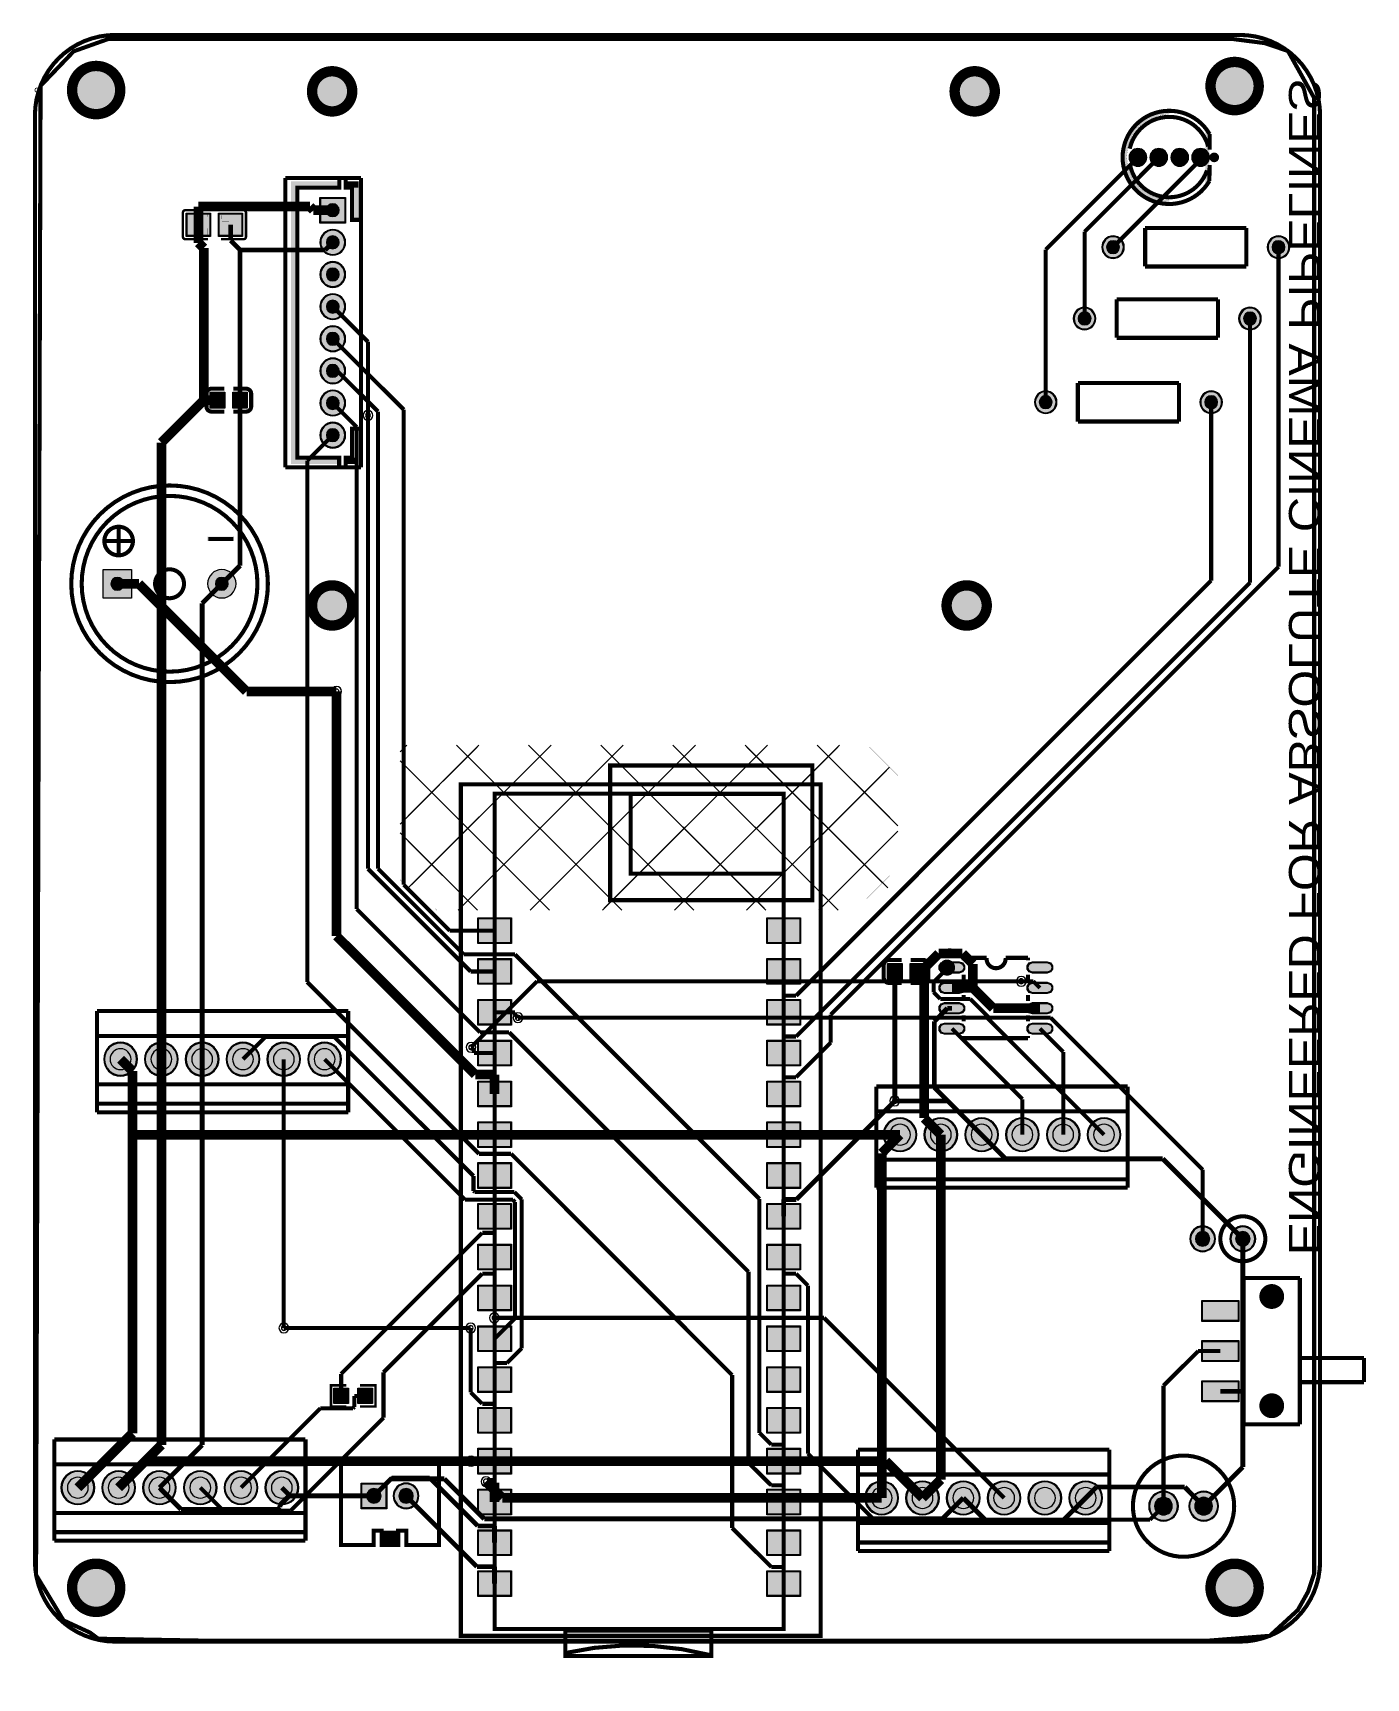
# Model space of a CAD drawing. Header units: millimetres. Extents: x 0 to 83, y -102 to 0.
import ezdxf
from ezdxf.enums import TextEntityAlignment as Align

# ---------------------------------------------------------------- set-up
doc = ezdxf.new("R2010")
doc.units = ezdxf.units.MM
doc.header["$MEASUREMENT"] = 0
for name, color, linetype, true_color in [('Board-Outline-Layer', 7, 'Continuous', 0xff00ff), ('Bottom-Layer', 7, 'Continuous', 0x0000ff), ('Bottom-Paste-Mask-Layer', 7, 'Continuous', 0x800000), ('Bottom-Silkscreen-Layer', 7, 'Continuous', 0x66cc33), ('Bottom-Solder-Mask-Layer', 7, 'Continuous', 0xaa00ff), ('Document-Layer', 7, 'Continuous', 0x6464ff), ('Hole-Layer', 7, 'Continuous', 0x222222), ('Multi-Layer', 7, 'Continuous', 0xc0c0c0), ('Top-Layer', 7, 'Continuous', 0xff0000), ('Top-Paste-Mask-Layer', 7, 'Continuous', 0x808080), ('Top-Silkscreen-Layer', 7, 'Continuous', 0xffcc00), ('Top-Solder-Mask-Layer', 7, 'Continuous', 0x800080)]:
    doc.layers.add(name, color=color, linetype=linetype, true_color=true_color)
doc.styles.get("Standard").update_dxf_attribs({"font": 'arial.ttf'})
pattern_1 = [(45, (0, 0), (-2.24506, 2.24506), []), (135, (0, 0), (-2.24506, -2.24506), [])]

msp = doc.modelspace()

# ---------------------------------------------------------------- texts
at = {"layer": 'Bottom-Silkscreen-Layer', "text_generation_flag": 2, "width": 1.1}
msp.add_text('ENGINEERED FOR ABSOLUTE CINEMA PIPELINES', height=1.9666, rotation=-90, dxfattribs=at).set_placement((77.47, -75.95), align=Align.BOTTOM_LEFT)

# ---------------------------------------------------------------- hatches: boundary and pattern name
at = {"layer": 'Bottom-Layer'}
for points in [[(68.16, -7.62, 1), (69.16, -7.62, 1)], [(69.46, -7.62, 1), (70.46, -7.62, 1)], [(70.76, -7.62, 1), (71.76, -7.62, 1)], [(72.06, -7.62, 1), (73.06, -7.62, 1)], [(19.29, -11.66), (17.79, -11.66), (17.79, -10.16), (19.29, -10.16)], [(17.79, -12.91, 1), (19.29, -12.91, 1)], [(66.46, -13.21, 1), (67.76, -13.21, 1)], [(76.76, -13.21, 1), (78.06, -13.21, 1)], [(17.79, -14.91, 1), (19.29, -14.91, 1)], [(17.79, -16.91, 1), (19.29, -16.91, 1)], [(64.69, -17.65, 1), (65.99, -17.65, 1)], [(74.99, -17.65, 1), (76.29, -17.65, 1)], [(17.79, -18.91, 1), (19.29, -18.91, 1)], [(17.79, -20.91, 1), (19.29, -20.91, 1)], [(17.79, -22.91, 1), (19.29, -22.91, 1)], [(62.27, -22.86, 1), (63.57, -22.86, 1)], [(72.57, -22.86, 1), (73.87, -22.86, 1)], [(17.79, -24.91, 1), (19.29, -24.91, 1)], [(4.25, -35.05), (4.25, -33.28), (6.02, -33.28), (6.02, -35.05)], [(10.75, -34.16, 1), (12.52, -34.16, 1)], [(4.33, -63.75, 1), (6.33, -63.75, 1)], [(6.87, -63.75, 1), (8.87, -63.75, 1)], [(9.41, -63.75, 1), (11.41, -63.75, 1)], [(11.95, -63.75, 1), (13.95, -63.75, 1)], [(14.49, -63.75, 1), (16.49, -63.75, 1)], [(17.03, -63.75, 1), (19.03, -63.75, 1)], [(52.85, -68.45, 1), (54.85, -68.45, 1)], [(55.39, -68.45, 1), (57.39, -68.45, 1)], [(57.93, -68.45, 1), (59.93, -68.45, 1)], [(60.47, -68.45, 1), (62.47, -68.45, 1)], [(63.01, -68.45, 1), (65.01, -68.45, 1)], [(65.55, -68.45, 1), (67.55, -68.45, 1)], [(71.94, -74.93, 1), (73.44, -74.93, 1)], [(74.44, -74.93, 1), (75.94, -74.93, 1)], [(1.67, -90.42, 1), (3.67, -90.42, 1)], [(4.21, -90.42, 1), (6.21, -90.42, 1)], [(6.75, -90.42, 1), (8.75, -90.42, 1)], [(9.29, -90.42, 1), (11.29, -90.42, 1)], [(11.83, -90.42, 1), (13.83, -90.42, 1)], [(14.37, -90.42, 1), (16.37, -90.42, 1)], [(51.71, -91.06, 1), (53.71, -91.06, 1)], [(54.25, -91.06, 1), (56.25, -91.06, 1)], [(56.79, -91.06, 1), (58.79, -91.06, 1)], [(59.33, -91.06, 1), (61.33, -91.06, 1)], [(61.87, -91.06, 1), (63.87, -91.06, 1)], [(64.41, -91.06, 1), (66.41, -91.06, 1)], [(20.35, -91.68), (20.35, -90.18), (21.85, -90.18), (21.85, -91.68)], [(22.35, -90.93, 1), (23.85, -90.93, 1)], [(69.38, -91.57, 1), (71.13, -91.57, 1)], [(71.88, -91.57, 1), (73.63, -91.57, 1)]]:
    msp.add_hatch(color=256, dxfattribs=at).paths.add_polyline_path(points)
h = msp.add_hatch(dxfattribs=at)
h.set_pattern_fill('ANSI37', color=256, style=0)
h.set_pattern_definition(pattern_1)
h.paths.add_polyline_path([(22.73, -44.2), (51.44, -44.2), (53.21, -45.97), (53.21, -52.32), (51.18, -54.36), (24.51, -54.36), (22.73, -52.58)])
at = {"layer": 'Bottom-Paste-Mask-Layer'}
for points in [[(68.16, -7.62, 1), (69.16, -7.62, 1)], [(69.46, -7.62, 1), (70.46, -7.62, 1)], [(70.76, -7.62, 1), (71.76, -7.62, 1)], [(72.06, -7.62, 1), (73.06, -7.62, 1)], [(19.29, -11.66), (17.79, -11.66), (17.79, -10.16), (19.29, -10.16)], [(17.79, -12.91, 1), (19.29, -12.91, 1)], [(66.46, -13.21, 1), (67.76, -13.21, 1)], [(76.76, -13.21, 1), (78.06, -13.21, 1)], [(17.79, -14.91, 1), (19.29, -14.91, 1)], [(17.79, -16.91, 1), (19.29, -16.91, 1)], [(64.69, -17.65, 1), (65.99, -17.65, 1)], [(74.99, -17.65, 1), (76.29, -17.65, 1)], [(17.79, -18.91, 1), (19.29, -18.91, 1)], [(17.79, -20.91, 1), (19.29, -20.91, 1)], [(17.79, -22.91, 1), (19.29, -22.91, 1)], [(62.27, -22.86, 1), (63.57, -22.86, 1)], [(72.57, -22.86, 1), (73.87, -22.86, 1)], [(17.79, -24.91, 1), (19.29, -24.91, 1)], [(4.25, -35.05), (4.25, -33.28), (6.02, -33.28), (6.02, -35.05)], [(10.75, -34.16, 1), (12.52, -34.16, 1)], [(4.33, -63.75, 1), (6.33, -63.75, 1)], [(6.87, -63.75, 1), (8.87, -63.75, 1)], [(9.41, -63.75, 1), (11.41, -63.75, 1)], [(11.95, -63.75, 1), (13.95, -63.75, 1)], [(14.49, -63.75, 1), (16.49, -63.75, 1)], [(17.03, -63.75, 1), (19.03, -63.75, 1)], [(52.85, -68.45, 1), (54.85, -68.45, 1)], [(55.39, -68.45, 1), (57.39, -68.45, 1)], [(57.93, -68.45, 1), (59.93, -68.45, 1)], [(60.47, -68.45, 1), (62.47, -68.45, 1)], [(63.01, -68.45, 1), (65.01, -68.45, 1)], [(65.55, -68.45, 1), (67.55, -68.45, 1)], [(71.94, -74.93, 1), (73.44, -74.93, 1)], [(74.44, -74.93, 1), (75.94, -74.93, 1)], [(1.67, -90.42, 1), (3.67, -90.42, 1)], [(4.21, -90.42, 1), (6.21, -90.42, 1)], [(6.75, -90.42, 1), (8.75, -90.42, 1)], [(9.29, -90.42, 1), (11.29, -90.42, 1)], [(11.83, -90.42, 1), (13.83, -90.42, 1)], [(14.37, -90.42, 1), (16.37, -90.42, 1)], [(51.71, -91.06, 1), (53.71, -91.06, 1)], [(54.25, -91.06, 1), (56.25, -91.06, 1)], [(56.79, -91.06, 1), (58.79, -91.06, 1)], [(59.33, -91.06, 1), (61.33, -91.06, 1)], [(61.87, -91.06, 1), (63.87, -91.06, 1)], [(64.41, -91.06, 1), (66.41, -91.06, 1)], [(20.35, -91.68), (20.35, -90.18), (21.85, -90.18), (21.85, -91.68)], [(22.35, -90.93, 1), (23.85, -90.93, 1)], [(69.38, -91.57, 1), (71.13, -91.57, 1)], [(71.88, -91.57, 1), (73.63, -91.57, 1)]]:
    msp.add_hatch(color=256, dxfattribs=at).paths.add_polyline_path(points)
at = {"layer": 'Bottom-Solder-Mask-Layer'}
for points in [[(68.11, -7.62, 1), (69.21, -7.62, 1)], [(69.41, -7.62, 1), (70.51, -7.62, 1)], [(70.71, -7.62, 1), (71.81, -7.62, 1)], [(72.01, -7.62, 1), (73.11, -7.62, 1)], [(19.34, -11.71), (17.74, -11.71), (17.74, -10.11), (19.34, -10.11)], [(17.74, -12.91, 1), (19.34, -12.91, 1)], [(66.41, -13.21, 1), (67.81, -13.21, 1)], [(76.71, -13.21, 1), (78.11, -13.21, 1)], [(17.74, -14.91, 1), (19.34, -14.91, 1)], [(17.74, -16.91, 1), (19.34, -16.91, 1)], [(64.63, -17.65, 1), (66.04, -17.65, 1)], [(74.93, -17.65, 1), (76.34, -17.65, 1)], [(17.74, -18.91, 1), (19.34, -18.91, 1)], [(17.74, -20.91, 1), (19.34, -20.91, 1)], [(17.74, -22.91, 1), (19.34, -22.91, 1)], [(62.22, -22.86, 1), (63.62, -22.86, 1)], [(72.52, -22.86, 1), (73.92, -22.86, 1)], [(17.74, -24.91, 1), (19.34, -24.91, 1)], [(4.25, -35.05), (4.25, -33.28), (6.02, -33.28), (6.02, -35.05)], [(10.75, -34.16, 1), (12.52, -34.16, 1)], [(4.28, -63.75, 1), (6.38, -63.75, 1)], [(6.82, -63.75, 1), (8.92, -63.75, 1)], [(9.36, -63.75, 1), (11.46, -63.75, 1)], [(11.9, -63.75, 1), (14, -63.75, 1)], [(14.44, -63.75, 1), (16.54, -63.75, 1)], [(16.98, -63.75, 1), (19.08, -63.75, 1)], [(52.8, -68.45, 1), (54.9, -68.45, 1)], [(55.34, -68.45, 1), (57.44, -68.45, 1)], [(57.88, -68.45, 1), (59.98, -68.45, 1)], [(60.42, -68.45, 1), (62.52, -68.45, 1)], [(62.96, -68.45, 1), (65.06, -68.45, 1)], [(65.5, -68.45, 1), (67.6, -68.45, 1)], [(71.89, -74.93, 1), (73.49, -74.93, 1)], [(74.39, -74.93, 1), (75.99, -74.93, 1)], [(1.62, -90.42, 1), (3.72, -90.42, 1)], [(4.16, -90.42, 1), (6.26, -90.42, 1)], [(6.7, -90.42, 1), (8.8, -90.42, 1)], [(9.24, -90.42, 1), (11.34, -90.42, 1)], [(11.78, -90.42, 1), (13.88, -90.42, 1)], [(14.32, -90.42, 1), (16.42, -90.42, 1)], [(51.65, -91.06, 1), (53.76, -91.06, 1)], [(54.19, -91.06, 1), (56.3, -91.06, 1)], [(56.73, -91.06, 1), (58.84, -91.06, 1)], [(59.27, -91.06, 1), (61.38, -91.06, 1)], [(61.81, -91.06, 1), (63.92, -91.06, 1)], [(64.35, -91.06, 1), (66.46, -91.06, 1)], [(20.3, -91.73), (20.3, -90.13), (21.9, -90.13), (21.9, -91.73)], [(22.3, -90.93, 1), (23.9, -90.93, 1)], [(69.33, -91.57, 1), (71.18, -91.57, 1)], [(71.83, -91.57, 1), (73.68, -91.57, 1)]]:
    msp.add_hatch(color=256, dxfattribs=at).paths.add_polyline_path(points)
at = {"layer": 'Document-Layer'}
for points in [[(70.61, -4.72), (70.56, -4.72), (69.81, -4.82), (69.11, -5.11), (68.51, -5.57), (68.05, -6.17), (67.76, -6.87), (67.66, -7.62), (67.76, -8.37), (68.05, -9.07), (68.51, -9.67), (69.11, -10.13), (69.81, -10.42), (70.56, -10.52), (70.61, -10.52), (70.61, -10.27), (69.93, -10.18), (69.29, -9.91), (68.74, -9.49), (68.32, -8.95), (68.05, -8.31), (67.96, -7.62), (67.96, -7.62), (67.96, -7.57), (68.05, -6.88), (68.32, -6.25), (68.74, -5.7), (69.29, -5.28), (69.93, -5.01), (70.61, -4.92)], [(70.61, -4.72), (70.56, -4.72), (69.81, -4.82), (69.11, -5.11), (68.51, -5.57), (68.05, -6.17), (67.76, -6.87), (67.66, -7.62), (67.76, -8.37), (68.05, -9.07), (68.51, -9.67), (69.11, -10.13), (69.81, -10.42), (70.56, -10.52), (70.61, -10.52), (70.61, -10.27), (69.93, -10.18), (69.29, -9.91), (68.74, -9.49), (68.32, -8.95), (68.05, -8.31), (67.96, -7.62), (67.96, -7.62), (67.96, -7.57), (68.05, -6.88), (68.32, -6.25), (68.74, -5.7), (69.29, -5.28), (69.93, -5.01), (70.61, -4.92)], [(73.11, -6.17), (73.11, -9.07), (72.86, -9.42), (72.86, -5.77)], [(73.11, -6.17), (73.11, -9.07), (72.86, -9.42), (72.86, -5.77)], [(15.94, -9.11), (18.94, -9.11), (18.94, -9.51), (15.94, -9.51)], [(15.94, -9.11), (18.94, -9.11), (18.94, -9.51), (15.94, -9.51)], [(19.34, -9.11), (20.14, -9.11), (20.14, -9.51), (19.34, -9.51)], [(19.34, -9.11), (20.14, -9.11), (20.14, -9.51), (19.34, -9.51)], [(15.94, -9.51), (15.94, -26.31), (16.34, -26.31), (16.34, -9.51)], [(15.94, -9.51), (15.94, -26.31), (16.34, -26.31), (16.34, -9.51)], [(20.14, -9.51), (20.14, -11.51), (19.74, -11.51), (19.74, -9.51)], [(20.14, -9.51), (20.14, -11.51), (19.74, -11.51), (19.74, -9.51)], [(20.14, -26.31), (20.14, -24.51), (19.74, -24.51), (19.74, -26.31)], [(20.14, -26.31), (20.14, -24.51), (19.74, -24.51), (19.74, -26.31)], [(15.94, -26.71), (18.94, -26.71), (18.94, -26.31), (15.94, -26.31)], [(15.94, -26.71), (18.94, -26.71), (18.94, -26.31), (15.94, -26.31)], [(19.34, -26.71), (20.14, -26.71), (20.14, -26.31), (19.34, -26.31)], [(19.34, -26.71), (20.14, -26.71), (20.14, -26.31), (19.34, -26.31)], [(5.08, -32.32), (5.33, -32.32), (5.33, -30.67), (5.08, -30.67)], [(5.08, -32.32), (5.33, -32.32), (5.33, -30.67), (5.08, -30.67)], [(4.38, -31.37), (4.38, -31.62), (6.03, -31.62), (6.03, -31.37)], [(4.38, -31.37), (4.38, -31.62), (6.03, -31.62), (6.03, -31.37)], [(10.73, -31.23), (10.73, -31.49), (12.38, -31.49), (12.38, -31.23)], [(10.73, -31.23), (10.73, -31.49), (12.38, -31.49), (12.38, -31.23)], [(21.59, -93.09), (21.59, -93.98), (22.61, -93.98), (22.61, -93.09)], [(21.59, -93.09), (21.59, -93.98), (22.61, -93.98), (22.61, -93.09)]]:
    msp.add_hatch(color=256, dxfattribs=at).paths.add_polyline_path(points)
at = {"layer": 'Hole-Layer'}
for points in [[(68.31, -7.62, 1), (69.01, -7.62, 1)], [(69.61, -7.62, 1), (70.31, -7.62, 1)], [(70.91, -7.62, 1), (71.61, -7.62, 1)], [(72.21, -7.62, 1), (72.91, -7.62, 1)], [(18.14, -10.91, 1), (18.94, -10.91, 1)], [(18.14, -12.91, 1), (18.94, -12.91, 1)], [(66.71, -13.21, 1), (67.51, -13.21, 1)], [(77.01, -13.21, 1), (77.81, -13.21, 1)], [(18.14, -14.91, 1), (18.94, -14.91, 1)], [(18.14, -16.91, 1), (18.94, -16.91, 1)], [(64.94, -17.65, 1), (65.74, -17.65, 1)], [(75.24, -17.65, 1), (76.04, -17.65, 1)], [(18.14, -18.91, 1), (18.94, -18.91, 1)], [(18.14, -20.91, 1), (18.94, -20.91, 1)], [(18.14, -22.91, 1), (18.94, -22.91, 1)], [(62.52, -22.86, 1), (63.32, -22.86, 1)], [(72.82, -22.86, 1), (73.62, -22.86, 1)], [(18.14, -24.91, 1), (18.94, -24.91, 1)], [(4.73, -34.16, 1), (5.53, -34.16, 1)], [(11.23, -34.16, 1), (12.03, -34.16, 1)], [(4.68, -63.75, 1), (5.98, -63.75, 1)], [(7.22, -63.75, 1), (8.52, -63.75, 1)], [(9.76, -63.75, 1), (11.06, -63.75, 1)], [(12.3, -63.75, 1), (13.6, -63.75, 1)], [(14.84, -63.75, 1), (16.14, -63.75, 1)], [(17.38, -63.75, 1), (18.68, -63.75, 1)], [(53.2, -68.45, 1), (54.5, -68.45, 1)], [(55.74, -68.45, 1), (57.04, -68.45, 1)], [(58.28, -68.45, 1), (59.58, -68.45, 1)], [(60.82, -68.45, 1), (62.12, -68.45, 1)], [(63.36, -68.45, 1), (64.66, -68.45, 1)], [(65.9, -68.45, 1), (67.2, -68.45, 1)], [(72.24, -74.93, 1), (73.14, -74.93, 1)], [(74.74, -74.93, 1), (75.64, -74.93, 1)], [(2.02, -90.42, 1), (3.32, -90.42, 1)], [(4.56, -90.42, 1), (5.86, -90.42, 1)], [(7.1, -90.42, 1), (8.4, -90.42, 1)], [(9.64, -90.42, 1), (10.94, -90.42, 1)], [(12.18, -90.42, 1), (13.48, -90.42, 1)], [(14.72, -90.42, 1), (16.02, -90.42, 1)], [(20.65, -90.93, 1), (21.55, -90.93, 1)], [(22.65, -90.93, 1), (23.55, -90.93, 1)], [(52.06, -91.06, 1), (53.36, -91.06, 1)], [(54.6, -91.06, 1), (55.9, -91.06, 1)], [(57.14, -91.06, 1), (58.44, -91.06, 1)], [(59.68, -91.06, 1), (60.98, -91.06, 1)], [(62.22, -91.06, 1), (63.52, -91.06, 1)], [(64.76, -91.06, 1), (66.06, -91.06, 1)], [(69.7, -91.57, 1), (70.8, -91.57, 1)], [(72.2, -91.57, 1), (73.3, -91.57, 1)]]:
    msp.add_hatch(color=256, dxfattribs=at).paths.add_polyline_path(points)
at = {"layer": 'Multi-Layer'}
for points in [[(2.31, -3.43, 1), (5.31, -3.43, 1)], [(73.18, -3.18, 1), (76.18, -3.18, 1)], [(17.25, -3.51, 1), (19.75, -3.51, 1)], [(57.25, -3.51, 1), (59.75, -3.51, 1)], [(68.16, -7.62, 1), (69.16, -7.62, 1)], [(68.16, -7.62, 1), (69.16, -7.62, 1)], [(68.16, -7.62, 1), (69.16, -7.62, 1)], [(69.46, -7.62, 1), (70.46, -7.62, 1)], [(69.46, -7.62, 1), (70.46, -7.62, 1)], [(69.46, -7.62, 1), (70.46, -7.62, 1)], [(70.76, -7.62, 1), (71.76, -7.62, 1)], [(70.76, -7.62, 1), (71.76, -7.62, 1)], [(70.76, -7.62, 1), (71.76, -7.62, 1)], [(72.06, -7.62, 1), (73.06, -7.62, 1)], [(72.06, -7.62, 1), (73.06, -7.62, 1)], [(72.06, -7.62, 1), (73.06, -7.62, 1)], [(19.29, -11.66), (17.79, -11.66), (17.79, -10.16), (19.29, -10.16)], [(19.29, -11.66), (17.79, -11.66), (17.79, -10.16), (19.29, -10.16)], [(19.29, -11.66), (17.79, -11.66), (17.79, -10.16), (19.29, -10.16)], [(17.79, -12.91, 1), (19.29, -12.91, 1)], [(17.79, -12.91, 1), (19.29, -12.91, 1)], [(17.79, -12.91, 1), (19.29, -12.91, 1)], [(66.46, -13.21, 1), (67.76, -13.21, 1)], [(66.46, -13.21, 1), (67.76, -13.21, 1)], [(66.46, -13.21, 1), (67.76, -13.21, 1)], [(76.76, -13.21, 1), (78.06, -13.21, 1)], [(76.76, -13.21, 1), (78.06, -13.21, 1)], [(76.76, -13.21, 1), (78.06, -13.21, 1)], [(17.79, -14.91, 1), (19.29, -14.91, 1)], [(17.79, -14.91, 1), (19.29, -14.91, 1)], [(17.79, -14.91, 1), (19.29, -14.91, 1)], [(17.79, -16.91, 1), (19.29, -16.91, 1)], [(17.79, -16.91, 1), (19.29, -16.91, 1)], [(17.79, -16.91, 1), (19.29, -16.91, 1)], [(64.69, -17.65, 1), (65.99, -17.65, 1)], [(64.69, -17.65, 1), (65.99, -17.65, 1)], [(64.69, -17.65, 1), (65.99, -17.65, 1)], [(74.99, -17.65, 1), (76.29, -17.65, 1)], [(74.99, -17.65, 1), (76.29, -17.65, 1)], [(74.99, -17.65, 1), (76.29, -17.65, 1)], [(17.79, -18.91, 1), (19.29, -18.91, 1)], [(17.79, -18.91, 1), (19.29, -18.91, 1)], [(17.79, -18.91, 1), (19.29, -18.91, 1)], [(17.79, -20.91, 1), (19.29, -20.91, 1)], [(17.79, -20.91, 1), (19.29, -20.91, 1)], [(17.79, -20.91, 1), (19.29, -20.91, 1)], [(17.79, -22.91, 1), (19.29, -22.91, 1)], [(17.79, -22.91, 1), (19.29, -22.91, 1)], [(17.79, -22.91, 1), (19.29, -22.91, 1)], [(62.27, -22.86, 1), (63.57, -22.86, 1)], [(62.27, -22.86, 1), (63.57, -22.86, 1)], [(62.27, -22.86, 1), (63.57, -22.86, 1)], [(72.57, -22.86, 1), (73.87, -22.86, 1)], [(72.57, -22.86, 1), (73.87, -22.86, 1)], [(72.57, -22.86, 1), (73.87, -22.86, 1)], [(17.79, -24.91, 1), (19.29, -24.91, 1)], [(17.79, -24.91, 1), (19.29, -24.91, 1)], [(17.79, -24.91, 1), (19.29, -24.91, 1)], [(4.25, -35.05), (4.25, -33.28), (6.02, -33.28), (6.02, -35.05)], [(4.25, -35.05), (4.25, -33.28), (6.02, -33.28), (6.02, -35.05)], [(4.25, -35.05), (4.25, -33.28), (6.02, -33.28), (6.02, -35.05)], [(10.75, -34.16, 1), (12.52, -34.16, 1)], [(10.75, -34.16, 1), (12.52, -34.16, 1)], [(10.75, -34.16, 1), (12.52, -34.16, 1)], [(17.25, -35.51, 1), (19.75, -35.51, 1)], [(56.75, -35.51, 1), (59.25, -35.51, 1)], [(4.33, -63.75, 1), (6.33, -63.75, 1)], [(4.33, -63.75, 1), (6.33, -63.75, 1)], [(4.33, -63.75, 1), (6.33, -63.75, 1)], [(6.87, -63.75, 1), (8.87, -63.75, 1)], [(6.87, -63.75, 1), (8.87, -63.75, 1)], [(6.87, -63.75, 1), (8.87, -63.75, 1)], [(9.41, -63.75, 1), (11.41, -63.75, 1)], [(9.41, -63.75, 1), (11.41, -63.75, 1)], [(9.41, -63.75, 1), (11.41, -63.75, 1)], [(11.95, -63.75, 1), (13.95, -63.75, 1)], [(11.95, -63.75, 1), (13.95, -63.75, 1)], [(11.95, -63.75, 1), (13.95, -63.75, 1)], [(14.49, -63.75, 1), (16.49, -63.75, 1)], [(14.49, -63.75, 1), (16.49, -63.75, 1)], [(14.49, -63.75, 1), (16.49, -63.75, 1)], [(17.03, -63.75, 1), (19.03, -63.75, 1)], [(17.03, -63.75, 1), (19.03, -63.75, 1)], [(17.03, -63.75, 1), (19.03, -63.75, 1)], [(52.85, -68.45, 1), (54.85, -68.45, 1)], [(52.85, -68.45, 1), (54.85, -68.45, 1)], [(52.85, -68.45, 1), (54.85, -68.45, 1)], [(55.39, -68.45, 1), (57.39, -68.45, 1)], [(55.39, -68.45, 1), (57.39, -68.45, 1)], [(55.39, -68.45, 1), (57.39, -68.45, 1)], [(57.93, -68.45, 1), (59.93, -68.45, 1)], [(57.93, -68.45, 1), (59.93, -68.45, 1)], [(57.93, -68.45, 1), (59.93, -68.45, 1)], [(60.47, -68.45, 1), (62.47, -68.45, 1)], [(60.47, -68.45, 1), (62.47, -68.45, 1)], [(60.47, -68.45, 1), (62.47, -68.45, 1)], [(63.01, -68.45, 1), (65.01, -68.45, 1)], [(63.01, -68.45, 1), (65.01, -68.45, 1)], [(63.01, -68.45, 1), (65.01, -68.45, 1)], [(65.55, -68.45, 1), (67.55, -68.45, 1)], [(65.55, -68.45, 1), (67.55, -68.45, 1)], [(65.55, -68.45, 1), (67.55, -68.45, 1)], [(71.94, -74.93, 1), (73.44, -74.93, 1)], [(71.94, -74.93, 1), (73.44, -74.93, 1)], [(71.94, -74.93, 1), (73.44, -74.93, 1)], [(74.44, -74.93, 1), (75.94, -74.93, 1)], [(74.44, -74.93, 1), (75.94, -74.93, 1)], [(74.44, -74.93, 1), (75.94, -74.93, 1)], [(76.54, -78.52, 1), (77.44, -78.52, 1)], [(76.54, -78.52, 1), (77.44, -78.52, 1)], [(76.54, -85.32, 1), (77.44, -85.32, 1)], [(76.54, -85.32, 1), (77.44, -85.32, 1)], [(1.67, -90.42, 1), (3.67, -90.42, 1)], [(1.67, -90.42, 1), (3.67, -90.42, 1)], [(1.67, -90.42, 1), (3.67, -90.42, 1)], [(4.21, -90.42, 1), (6.21, -90.42, 1)], [(4.21, -90.42, 1), (6.21, -90.42, 1)], [(4.21, -90.42, 1), (6.21, -90.42, 1)], [(6.75, -90.42, 1), (8.75, -90.42, 1)], [(6.75, -90.42, 1), (8.75, -90.42, 1)], [(6.75, -90.42, 1), (8.75, -90.42, 1)], [(9.29, -90.42, 1), (11.29, -90.42, 1)], [(9.29, -90.42, 1), (11.29, -90.42, 1)], [(9.29, -90.42, 1), (11.29, -90.42, 1)], [(11.83, -90.42, 1), (13.83, -90.42, 1)], [(11.83, -90.42, 1), (13.83, -90.42, 1)], [(11.83, -90.42, 1), (13.83, -90.42, 1)], [(14.37, -90.42, 1), (16.37, -90.42, 1)], [(14.37, -90.42, 1), (16.37, -90.42, 1)], [(14.37, -90.42, 1), (16.37, -90.42, 1)], [(51.71, -91.06, 1), (53.71, -91.06, 1)], [(51.71, -91.06, 1), (53.71, -91.06, 1)], [(51.71, -91.06, 1), (53.71, -91.06, 1)], [(54.25, -91.06, 1), (56.25, -91.06, 1)], [(54.25, -91.06, 1), (56.25, -91.06, 1)], [(54.25, -91.06, 1), (56.25, -91.06, 1)], [(56.79, -91.06, 1), (58.79, -91.06, 1)], [(56.79, -91.06, 1), (58.79, -91.06, 1)], [(56.79, -91.06, 1), (58.79, -91.06, 1)], [(59.33, -91.06, 1), (61.33, -91.06, 1)], [(59.33, -91.06, 1), (61.33, -91.06, 1)], [(59.33, -91.06, 1), (61.33, -91.06, 1)], [(61.87, -91.06, 1), (63.87, -91.06, 1)], [(61.87, -91.06, 1), (63.87, -91.06, 1)], [(61.87, -91.06, 1), (63.87, -91.06, 1)], [(64.41, -91.06, 1), (66.41, -91.06, 1)], [(64.41, -91.06, 1), (66.41, -91.06, 1)], [(64.41, -91.06, 1), (66.41, -91.06, 1)], [(20.35, -91.68), (20.35, -90.18), (21.85, -90.18), (21.85, -91.68)], [(20.35, -91.68), (20.35, -90.18), (21.85, -90.18), (21.85, -91.68)], [(20.35, -91.68), (20.35, -90.18), (21.85, -90.18), (21.85, -91.68)], [(22.35, -90.93, 1), (23.85, -90.93, 1)], [(22.35, -90.93, 1), (23.85, -90.93, 1)], [(22.35, -90.93, 1), (23.85, -90.93, 1)], [(69.38, -91.57, 1), (71.13, -91.57, 1)], [(69.38, -91.57, 1), (71.13, -91.57, 1)], [(69.38, -91.57, 1), (71.13, -91.57, 1)], [(71.88, -91.57, 1), (73.63, -91.57, 1)], [(71.88, -91.57, 1), (73.63, -91.57, 1)], [(71.88, -91.57, 1), (73.63, -91.57, 1)], [(2.31, -96.65, 1), (5.31, -96.65, 1)], [(73.18, -96.65, 1), (76.18, -96.65, 1)]]:
    msp.add_hatch(color=256, dxfattribs=at).paths.add_polyline_path(points)
at = {"layer": 'Top-Layer'}
for points in [[(68.16, -7.62, 1), (69.16, -7.62, 1)], [(69.46, -7.62, 1), (70.46, -7.62, 1)], [(70.76, -7.62, 1), (71.76, -7.62, 1)], [(72.06, -7.62, 1), (73.06, -7.62, 1)], [(19.29, -11.66), (17.79, -11.66), (17.79, -10.16), (19.29, -10.16)], [(9.47, -12.49), (9.47, -11.14), (10.88, -11.14), (10.88, -12.49)], [(11.47, -12.49), (11.47, -11.14), (12.88, -11.14), (12.88, -12.49)], [(17.79, -12.91, 1), (19.29, -12.91, 1)], [(66.46, -13.21, 1), (67.76, -13.21, 1)], [(76.76, -13.21, 1), (78.06, -13.21, 1)], [(17.79, -14.91, 1), (19.29, -14.91, 1)], [(17.79, -16.91, 1), (19.29, -16.91, 1)], [(64.69, -17.65, 1), (65.99, -17.65, 1)], [(74.99, -17.65, 1), (76.29, -17.65, 1)], [(17.79, -18.91, 1), (19.29, -18.91, 1)], [(17.79, -20.91, 1), (19.29, -20.91, 1)], [(10.96, -23.18), (10.96, -22.28), (11.76, -22.28), (11.76, -23.18)], [(12.37, -23.18), (12.37, -22.28), (13.17, -22.28), (13.17, -23.18)], [(17.79, -22.91, 1), (19.29, -22.91, 1)], [(62.27, -22.86, 1), (63.57, -22.86, 1)], [(72.57, -22.86, 1), (73.87, -22.86, 1)], [(17.79, -24.91, 1), (19.29, -24.91, 1)], [(4.25, -35.05), (4.25, -33.28), (6.02, -33.28), (6.02, -35.05)], [(10.75, -34.16, 1), (12.52, -34.16, 1)], [(29.61, -55), (29.61, -56.5), (27.61, -56.5), (27.61, -55)], [(45.61, -56.5), (45.61, -55), (47.61, -55), (47.61, -56.5)], [(29.61, -57.54), (29.61, -59.04), (27.61, -59.04), (27.61, -57.54)], [(45.61, -59.04), (45.61, -57.54), (47.61, -57.54), (47.61, -59.04)], [(53.13, -58.74), (53.13, -57.84), (53.93, -57.84), (53.93, -58.74)], [(54.53, -58.74), (54.53, -57.84), (55.33, -57.84), (55.33, -58.74)], [(57.54, -57.74), (57.75, -57.83), (57.84, -58.04), (57.75, -58.25), (57.54, -58.34), (56.62, -58.34), (56.41, -58.25), (56.32, -58.04), (56.41, -57.83), (56.62, -57.74)], [(63.02, -57.74), (63.23, -57.83), (63.32, -58.04), (63.23, -58.25), (63.02, -58.34), (62.1, -58.34), (61.88, -58.25), (61.8, -58.04), (61.88, -57.83), (62.1, -57.74)], [(57.54, -59.01), (57.75, -59.1), (57.84, -59.31), (57.75, -59.52), (57.54, -59.61), (56.62, -59.61), (56.41, -59.52), (56.32, -59.31), (56.41, -59.1), (56.62, -59.01)], [(63.02, -59.01), (63.23, -59.1), (63.32, -59.31), (63.23, -59.52), (63.02, -59.61), (62.1, -59.61), (61.88, -59.52), (61.8, -59.31), (61.88, -59.1), (62.1, -59.01)], [(29.61, -60.08), (29.61, -61.58), (27.61, -61.58), (27.61, -60.08)], [(45.61, -61.58), (45.61, -60.08), (47.61, -60.08), (47.61, -61.58)], [(57.54, -60.28), (57.75, -60.37), (57.84, -60.58), (57.75, -60.79), (57.54, -60.88), (56.62, -60.88), (56.41, -60.79), (56.32, -60.58), (56.41, -60.37), (56.62, -60.28)], [(63.02, -60.28), (63.23, -60.37), (63.32, -60.58), (63.23, -60.79), (63.02, -60.88), (62.1, -60.88), (61.88, -60.79), (61.8, -60.58), (61.88, -60.37), (62.1, -60.28)], [(57.54, -61.55), (57.75, -61.64), (57.84, -61.85), (57.75, -62.06), (57.54, -62.15), (56.62, -62.15), (56.41, -62.06), (56.32, -61.85), (56.41, -61.64), (56.62, -61.55)], [(63.02, -61.55), (63.23, -61.64), (63.32, -61.85), (63.23, -62.06), (63.02, -62.15), (62.1, -62.15), (61.88, -62.06), (61.8, -61.85), (61.88, -61.64), (62.1, -61.55)], [(4.33, -63.75, 1), (6.33, -63.75, 1)], [(6.87, -63.75, 1), (8.87, -63.75, 1)], [(9.41, -63.75, 1), (11.41, -63.75, 1)], [(11.95, -63.75, 1), (13.95, -63.75, 1)], [(14.49, -63.75, 1), (16.49, -63.75, 1)], [(17.03, -63.75, 1), (19.03, -63.75, 1)], [(29.61, -62.62), (29.61, -64.12), (27.61, -64.12), (27.61, -62.62)], [(45.61, -64.12), (45.61, -62.62), (47.61, -62.62), (47.61, -64.12)], [(29.61, -65.16), (29.61, -66.66), (27.61, -66.66), (27.61, -65.16)], [(45.61, -66.66), (45.61, -65.16), (47.61, -65.16), (47.61, -66.66)], [(52.85, -68.45, 1), (54.85, -68.45, 1)], [(55.39, -68.45, 1), (57.39, -68.45, 1)], [(57.93, -68.45, 1), (59.93, -68.45, 1)], [(60.47, -68.45, 1), (62.47, -68.45, 1)], [(63.01, -68.45, 1), (65.01, -68.45, 1)], [(65.55, -68.45, 1), (67.55, -68.45, 1)], [(29.61, -67.7), (29.61, -69.2), (27.61, -69.2), (27.61, -67.7)], [(45.61, -69.2), (45.61, -67.7), (47.61, -67.7), (47.61, -69.2)], [(29.61, -70.24), (29.61, -71.74), (27.61, -71.74), (27.61, -70.24)], [(45.61, -71.74), (45.61, -70.24), (47.61, -70.24), (47.61, -71.74)], [(29.61, -72.78), (29.61, -74.28), (27.61, -74.28), (27.61, -72.78)], [(45.61, -74.28), (45.61, -72.78), (47.61, -72.78), (47.61, -74.28)], [(71.94, -74.93, 1), (73.44, -74.93, 1)], [(74.44, -74.93, 1), (75.94, -74.93, 1)], [(29.61, -75.32), (29.61, -76.82), (27.61, -76.82), (27.61, -75.32)], [(45.61, -76.82), (45.61, -75.32), (47.61, -75.32), (47.61, -76.82)], [(29.61, -77.86), (29.61, -79.36), (27.61, -79.36), (27.61, -77.86)], [(45.61, -79.36), (45.61, -77.86), (47.61, -77.86), (47.61, -79.36)], [(74.89, -80.02), (72.69, -80.02), (72.69, -78.82), (74.89, -78.82)], [(29.61, -80.4), (29.61, -81.9), (27.61, -81.9), (27.61, -80.4)], [(45.61, -81.9), (45.61, -80.4), (47.61, -80.4), (47.61, -81.9)], [(74.89, -82.52), (72.69, -82.52), (72.69, -81.32), (74.89, -81.32)], [(29.61, -82.94), (29.61, -84.44), (27.61, -84.44), (27.61, -82.94)], [(45.61, -84.44), (45.61, -82.94), (47.61, -82.94), (47.61, -84.44)], [(74.89, -85.02), (72.69, -85.02), (72.69, -83.82), (74.89, -83.82)], [(18.66, -85.14), (18.66, -84.28), (19.46, -84.28), (19.46, -85.14)], [(20.16, -85.14), (20.16, -84.28), (20.97, -84.28), (20.97, -85.14)], [(29.61, -85.48), (29.61, -86.98), (27.61, -86.98), (27.61, -85.48)], [(45.61, -86.98), (45.61, -85.48), (47.61, -85.48), (47.61, -86.98)], [(29.61, -88.02), (29.61, -89.52), (27.61, -89.52), (27.61, -88.02)], [(45.61, -89.52), (45.61, -88.02), (47.61, -88.02), (47.61, -89.52)], [(1.67, -90.42, 1), (3.67, -90.42, 1)], [(4.21, -90.42, 1), (6.21, -90.42, 1)], [(6.75, -90.42, 1), (8.75, -90.42, 1)], [(9.29, -90.42, 1), (11.29, -90.42, 1)], [(11.83, -90.42, 1), (13.83, -90.42, 1)], [(14.37, -90.42, 1), (16.37, -90.42, 1)], [(51.71, -91.06, 1), (53.71, -91.06, 1)], [(54.25, -91.06, 1), (56.25, -91.06, 1)], [(56.79, -91.06, 1), (58.79, -91.06, 1)], [(59.33, -91.06, 1), (61.33, -91.06, 1)], [(61.87, -91.06, 1), (63.87, -91.06, 1)], [(64.41, -91.06, 1), (66.41, -91.06, 1)], [(20.35, -91.68), (20.35, -90.18), (21.85, -90.18), (21.85, -91.68)], [(22.35, -90.93, 1), (23.85, -90.93, 1)], [(29.61, -90.56), (29.61, -92.06), (27.61, -92.06), (27.61, -90.56)], [(45.61, -92.06), (45.61, -90.56), (47.61, -90.56), (47.61, -92.06)], [(69.38, -91.57, 1), (71.13, -91.57, 1)], [(71.88, -91.57, 1), (73.63, -91.57, 1)], [(29.61, -93.1), (29.61, -94.6), (27.61, -94.6), (27.61, -93.1)], [(45.61, -94.6), (45.61, -93.1), (47.61, -93.1), (47.61, -94.6)], [(29.61, -95.64), (29.61, -97.14), (27.61, -97.14), (27.61, -95.64)], [(45.61, -97.14), (45.61, -95.64), (47.61, -95.64), (47.61, -97.14)]]:
    msp.add_hatch(color=256, dxfattribs=at).paths.add_polyline_path(points)
h = msp.add_hatch(dxfattribs=at)
h.set_pattern_fill('ANSI37', color=256, style=0)
h.set_pattern_definition(pattern_1)
h.paths.add_polyline_path([(23.24, -44.32), (51.94, -44.32), (53.72, -46.1), (53.72, -52.45), (51.69, -54.48), (25.02, -54.48), (23.24, -52.71)])
at = {"layer": 'Top-Paste-Mask-Layer'}
for points in [[(68.16, -7.62, 1), (69.16, -7.62, 1)], [(69.46, -7.62, 1), (70.46, -7.62, 1)], [(70.76, -7.62, 1), (71.76, -7.62, 1)], [(72.06, -7.62, 1), (73.06, -7.62, 1)], [(19.29, -11.66), (17.79, -11.66), (17.79, -10.16), (19.29, -10.16)], [(9.47, -12.45), (9.47, -11.17), (9.52, -11.12), (10.67, -11.12), (10.72, -11.17), (10.73, -11.58), (10.28, -11.58), (10.28, -12.03), (10.72, -12.03), (10.72, -12.45), (10.67, -12.5), (9.52, -12.5)], [(9.47, -12.45), (9.47, -11.17), (9.52, -11.12), (10.67, -11.12), (10.72, -11.17), (10.73, -11.58), (10.28, -11.58), (10.28, -12.03), (10.72, -12.03), (10.72, -12.45), (10.67, -12.5), (9.52, -12.5)], [(12.88, -11.17), (12.88, -12.45), (12.83, -12.5), (11.68, -12.5), (11.63, -12.45), (11.63, -12.04), (12.08, -12.04), (12.08, -11.59), (11.64, -11.59), (11.63, -11.17), (11.68, -11.12), (12.83, -11.12)], [(12.88, -11.17), (12.88, -12.45), (12.83, -12.5), (11.68, -12.5), (11.63, -12.45), (11.63, -12.04), (12.08, -12.04), (12.08, -11.59), (11.64, -11.59), (11.63, -11.17), (11.68, -11.12), (12.83, -11.12)], [(17.79, -12.91, 1), (19.29, -12.91, 1)], [(66.46, -13.21, 1), (67.76, -13.21, 1)], [(76.76, -13.21, 1), (78.06, -13.21, 1)], [(17.79, -14.91, 1), (19.29, -14.91, 1)], [(17.79, -16.91, 1), (19.29, -16.91, 1)], [(64.69, -17.65, 1), (65.99, -17.65, 1)], [(74.99, -17.65, 1), (76.29, -17.65, 1)], [(17.79, -18.91, 1), (19.29, -18.91, 1)], [(17.79, -20.91, 1), (19.29, -20.91, 1)], [(10.96, -23.18), (10.96, -22.28), (11.76, -22.28), (11.76, -23.18)], [(12.37, -23.18), (12.37, -22.28), (13.17, -22.28), (13.17, -23.18)], [(17.79, -22.91, 1), (19.29, -22.91, 1)], [(62.27, -22.86, 1), (63.57, -22.86, 1)], [(72.57, -22.86, 1), (73.87, -22.86, 1)], [(17.79, -24.91, 1), (19.29, -24.91, 1)], [(4.25, -35.05), (4.25, -33.28), (6.02, -33.28), (6.02, -35.05)], [(10.75, -34.16, 1), (12.52, -34.16, 1)], [(29.61, -55), (29.61, -56.5), (27.61, -56.5), (27.61, -55)], [(45.61, -56.5), (45.61, -55), (47.61, -55), (47.61, -56.5)], [(29.61, -57.54), (29.61, -59.04), (27.61, -59.04), (27.61, -57.54)], [(45.61, -59.04), (45.61, -57.54), (47.61, -57.54), (47.61, -59.04)], [(53.13, -58.74), (53.13, -57.84), (53.93, -57.84), (53.93, -58.74)], [(54.53, -58.74), (54.53, -57.84), (55.33, -57.84), (55.33, -58.74)], [(57.54, -57.74), (57.75, -57.83), (57.84, -58.04), (57.75, -58.25), (57.54, -58.34), (56.62, -58.34), (56.41, -58.25), (56.32, -58.04), (56.41, -57.83), (56.62, -57.74)], [(63.02, -57.74), (63.23, -57.83), (63.32, -58.04), (63.23, -58.25), (63.02, -58.34), (62.1, -58.34), (61.88, -58.25), (61.8, -58.04), (61.88, -57.83), (62.1, -57.74)], [(57.54, -59.01), (57.75, -59.1), (57.84, -59.31), (57.75, -59.52), (57.54, -59.61), (56.62, -59.61), (56.41, -59.52), (56.32, -59.31), (56.41, -59.1), (56.62, -59.01)], [(63.02, -59.01), (63.23, -59.1), (63.32, -59.31), (63.23, -59.52), (63.02, -59.61), (62.1, -59.61), (61.88, -59.52), (61.8, -59.31), (61.88, -59.1), (62.1, -59.01)], [(29.61, -60.08), (29.61, -61.58), (27.61, -61.58), (27.61, -60.08)], [(45.61, -61.58), (45.61, -60.08), (47.61, -60.08), (47.61, -61.58)], [(57.54, -60.28), (57.75, -60.37), (57.84, -60.58), (57.75, -60.79), (57.54, -60.88), (56.62, -60.88), (56.41, -60.79), (56.32, -60.58), (56.41, -60.37), (56.62, -60.28)], [(63.02, -60.28), (63.23, -60.37), (63.32, -60.58), (63.23, -60.79), (63.02, -60.88), (62.1, -60.88), (61.88, -60.79), (61.8, -60.58), (61.88, -60.37), (62.1, -60.28)], [(57.54, -61.55), (57.75, -61.64), (57.84, -61.85), (57.75, -62.06), (57.54, -62.15), (56.62, -62.15), (56.41, -62.06), (56.32, -61.85), (56.41, -61.64), (56.62, -61.55)], [(63.02, -61.55), (63.23, -61.64), (63.32, -61.85), (63.23, -62.06), (63.02, -62.15), (62.1, -62.15), (61.88, -62.06), (61.8, -61.85), (61.88, -61.64), (62.1, -61.55)], [(4.33, -63.75, 1), (6.33, -63.75, 1)], [(6.87, -63.75, 1), (8.87, -63.75, 1)], [(9.41, -63.75, 1), (11.41, -63.75, 1)], [(11.95, -63.75, 1), (13.95, -63.75, 1)], [(14.49, -63.75, 1), (16.49, -63.75, 1)], [(17.03, -63.75, 1), (19.03, -63.75, 1)], [(29.61, -62.62), (29.61, -64.12), (27.61, -64.12), (27.61, -62.62)], [(45.61, -64.12), (45.61, -62.62), (47.61, -62.62), (47.61, -64.12)], [(29.61, -65.16), (29.61, -66.66), (27.61, -66.66), (27.61, -65.16)], [(45.61, -66.66), (45.61, -65.16), (47.61, -65.16), (47.61, -66.66)], [(52.85, -68.45, 1), (54.85, -68.45, 1)], [(55.39, -68.45, 1), (57.39, -68.45, 1)], [(57.93, -68.45, 1), (59.93, -68.45, 1)], [(60.47, -68.45, 1), (62.47, -68.45, 1)], [(63.01, -68.45, 1), (65.01, -68.45, 1)], [(65.55, -68.45, 1), (67.55, -68.45, 1)], [(29.61, -67.7), (29.61, -69.2), (27.61, -69.2), (27.61, -67.7)], [(45.61, -69.2), (45.61, -67.7), (47.61, -67.7), (47.61, -69.2)], [(29.61, -70.24), (29.61, -71.74), (27.61, -71.74), (27.61, -70.24)], [(45.61, -71.74), (45.61, -70.24), (47.61, -70.24), (47.61, -71.74)], [(29.61, -72.78), (29.61, -74.28), (27.61, -74.28), (27.61, -72.78)], [(45.61, -74.28), (45.61, -72.78), (47.61, -72.78), (47.61, -74.28)], [(71.94, -74.93, 1), (73.44, -74.93, 1)], [(74.44, -74.93, 1), (75.94, -74.93, 1)], [(29.61, -75.32), (29.61, -76.82), (27.61, -76.82), (27.61, -75.32)], [(45.61, -76.82), (45.61, -75.32), (47.61, -75.32), (47.61, -76.82)], [(29.61, -77.86), (29.61, -79.36), (27.61, -79.36), (27.61, -77.86)], [(45.61, -79.36), (45.61, -77.86), (47.61, -77.86), (47.61, -79.36)], [(74.89, -80.02), (72.69, -80.02), (72.69, -78.82), (74.89, -78.82)], [(29.61, -80.4), (29.61, -81.9), (27.61, -81.9), (27.61, -80.4)], [(45.61, -81.9), (45.61, -80.4), (47.61, -80.4), (47.61, -81.9)], [(74.89, -82.52), (72.69, -82.52), (72.69, -81.32), (74.89, -81.32)], [(29.61, -82.94), (29.61, -84.44), (27.61, -84.44), (27.61, -82.94)], [(45.61, -84.44), (45.61, -82.94), (47.61, -82.94), (47.61, -84.44)], [(74.89, -85.02), (72.69, -85.02), (72.69, -83.82), (74.89, -83.82)], [(18.62, -85.16), (19.42, -85.16), (19.47, -85.11), (19.47, -84.88), (19.1, -84.88), (19.1, -84.55), (19.47, -84.55), (19.47, -84.31), (19.42, -84.26), (18.62, -84.26), (18.57, -84.31), (18.57, -85.11)], [(18.62, -85.16), (19.42, -85.16), (19.47, -85.11), (19.47, -84.88), (19.1, -84.88), (19.1, -84.55), (19.47, -84.55), (19.47, -84.31), (19.42, -84.26), (18.62, -84.26), (18.57, -84.31), (18.57, -85.11)], [(21.01, -84.26), (20.21, -84.26), (20.16, -84.31), (20.16, -84.54), (20.53, -84.54), (20.53, -84.87), (20.16, -84.87), (20.16, -85.11), (20.21, -85.16), (21.01, -85.16), (21.06, -85.11), (21.06, -84.31)], [(21.01, -84.26), (20.21, -84.26), (20.16, -84.31), (20.16, -84.54), (20.53, -84.54), (20.53, -84.87), (20.16, -84.87), (20.16, -85.11), (20.21, -85.16), (21.01, -85.16), (21.06, -85.11), (21.06, -84.31)], [(29.61, -85.48), (29.61, -86.98), (27.61, -86.98), (27.61, -85.48)], [(45.61, -86.98), (45.61, -85.48), (47.61, -85.48), (47.61, -86.98)], [(29.61, -88.02), (29.61, -89.52), (27.61, -89.52), (27.61, -88.02)], [(45.61, -89.52), (45.61, -88.02), (47.61, -88.02), (47.61, -89.52)], [(1.67, -90.42, 1), (3.67, -90.42, 1)], [(4.21, -90.42, 1), (6.21, -90.42, 1)], [(6.75, -90.42, 1), (8.75, -90.42, 1)], [(9.29, -90.42, 1), (11.29, -90.42, 1)], [(11.83, -90.42, 1), (13.83, -90.42, 1)], [(14.37, -90.42, 1), (16.37, -90.42, 1)], [(51.71, -91.06, 1), (53.71, -91.06, 1)], [(54.25, -91.06, 1), (56.25, -91.06, 1)], [(56.79, -91.06, 1), (58.79, -91.06, 1)], [(59.33, -91.06, 1), (61.33, -91.06, 1)], [(61.87, -91.06, 1), (63.87, -91.06, 1)], [(64.41, -91.06, 1), (66.41, -91.06, 1)], [(20.35, -91.68), (20.35, -90.18), (21.85, -90.18), (21.85, -91.68)], [(22.35, -90.93, 1), (23.85, -90.93, 1)], [(29.61, -90.56), (29.61, -92.06), (27.61, -92.06), (27.61, -90.56)], [(45.61, -92.06), (45.61, -90.56), (47.61, -90.56), (47.61, -92.06)], [(69.38, -91.57, 1), (71.13, -91.57, 1)], [(71.88, -91.57, 1), (73.63, -91.57, 1)], [(29.61, -93.1), (29.61, -94.6), (27.61, -94.6), (27.61, -93.1)], [(45.61, -94.6), (45.61, -93.1), (47.61, -93.1), (47.61, -94.6)], [(29.61, -95.64), (29.61, -97.14), (27.61, -97.14), (27.61, -95.64)], [(45.61, -97.14), (45.61, -95.64), (47.61, -95.64), (47.61, -97.14)]]:
    msp.add_hatch(color=256, dxfattribs=at).paths.add_polyline_path(points)
at = {"layer": 'Top-Solder-Mask-Layer'}
for points in [[(68.11, -7.62, 1), (69.21, -7.62, 1)], [(69.41, -7.62, 1), (70.51, -7.62, 1)], [(70.71, -7.62, 1), (71.81, -7.62, 1)], [(72.01, -7.62, 1), (73.11, -7.62, 1)], [(19.34, -11.71), (17.74, -11.71), (17.74, -10.11), (19.34, -10.11)], [(9.42, -12.54), (9.42, -11.09), (10.93, -11.09), (10.93, -12.54)], [(11.42, -12.54), (11.42, -11.09), (12.93, -11.09), (12.93, -12.54)], [(17.74, -12.91, 1), (19.34, -12.91, 1)], [(66.41, -13.21, 1), (67.81, -13.21, 1)], [(76.71, -13.21, 1), (78.11, -13.21, 1)], [(17.74, -14.91, 1), (19.34, -14.91, 1)], [(17.74, -16.91, 1), (19.34, -16.91, 1)], [(64.63, -17.65, 1), (66.04, -17.65, 1)], [(74.93, -17.65, 1), (76.34, -17.65, 1)], [(17.74, -18.91, 1), (19.34, -18.91, 1)], [(17.74, -20.91, 1), (19.34, -20.91, 1)], [(10.91, -23.23), (10.91, -22.23), (11.82, -22.23), (11.82, -23.23)], [(12.31, -23.23), (12.31, -22.23), (13.22, -22.23), (13.22, -23.23)], [(17.74, -22.91, 1), (19.34, -22.91, 1)], [(62.22, -22.86, 1), (63.62, -22.86, 1)], [(72.52, -22.86, 1), (73.92, -22.86, 1)], [(17.74, -24.91, 1), (19.34, -24.91, 1)], [(4.25, -35.05), (4.25, -33.28), (6.02, -33.28), (6.02, -35.05)], [(10.75, -34.16, 1), (12.52, -34.16, 1)], [(29.66, -54.95), (29.66, -56.55), (27.56, -56.55), (27.56, -54.95)], [(45.56, -56.55), (45.56, -54.95), (47.66, -54.95), (47.66, -56.55)], [(29.66, -57.49), (29.66, -59.09), (27.56, -59.09), (27.56, -57.49)], [(45.56, -59.09), (45.56, -57.49), (47.66, -57.49), (47.66, -59.09)], [(53.08, -58.79), (53.08, -57.79), (53.98, -57.79), (53.98, -58.79)], [(54.48, -58.79), (54.48, -57.79), (55.38, -57.79), (55.38, -58.79)], [(57.54, -57.69), (57.74, -57.76), (57.87, -57.93), (57.87, -58.15), (57.74, -58.32), (57.54, -58.39), (56.62, -58.39), (56.41, -58.32), (56.28, -58.15), (56.28, -57.93), (56.41, -57.76), (56.62, -57.69)], [(63.02, -57.69), (63.22, -57.76), (63.35, -57.93), (63.35, -58.15), (63.22, -58.32), (63.02, -58.39), (62.1, -58.39), (61.89, -58.32), (61.76, -58.15), (61.76, -57.93), (61.89, -57.76), (62.1, -57.69)], [(57.54, -58.96), (57.74, -59.03), (57.87, -59.2), (57.87, -59.42), (57.74, -59.59), (57.54, -59.66), (56.62, -59.66), (56.41, -59.59), (56.28, -59.42), (56.28, -59.2), (56.41, -59.03), (56.62, -58.96)], [(63.02, -58.96), (63.22, -59.03), (63.35, -59.2), (63.35, -59.42), (63.22, -59.59), (63.02, -59.66), (62.1, -59.66), (61.89, -59.59), (61.76, -59.42), (61.76, -59.2), (61.89, -59.03), (62.1, -58.96)], [(29.66, -60.03), (29.66, -61.63), (27.56, -61.63), (27.56, -60.03)], [(45.56, -61.63), (45.56, -60.03), (47.66, -60.03), (47.66, -61.63)], [(57.54, -60.23), (57.74, -60.3), (57.87, -60.47), (57.87, -60.69), (57.74, -60.86), (57.54, -60.93), (56.62, -60.93), (56.41, -60.86), (56.28, -60.69), (56.28, -60.47), (56.41, -60.3), (56.62, -60.23)], [(63.02, -60.23), (63.22, -60.3), (63.35, -60.47), (63.35, -60.69), (63.22, -60.86), (63.02, -60.93), (62.1, -60.93), (61.89, -60.86), (61.76, -60.69), (61.76, -60.47), (61.89, -60.3), (62.1, -60.23)], [(57.54, -61.5), (57.74, -61.57), (57.87, -61.74), (57.87, -61.96), (57.74, -62.13), (57.54, -62.2), (56.62, -62.2), (56.41, -62.13), (56.28, -61.96), (56.28, -61.74), (56.41, -61.57), (56.62, -61.5)], [(63.02, -61.5), (63.22, -61.57), (63.35, -61.74), (63.35, -61.96), (63.22, -62.13), (63.02, -62.2), (62.1, -62.2), (61.89, -62.13), (61.76, -61.96), (61.76, -61.74), (61.89, -61.57), (62.1, -61.5)], [(4.28, -63.75, 1), (6.38, -63.75, 1)], [(6.82, -63.75, 1), (8.92, -63.75, 1)], [(9.36, -63.75, 1), (11.46, -63.75, 1)], [(11.9, -63.75, 1), (14, -63.75, 1)], [(14.44, -63.75, 1), (16.54, -63.75, 1)], [(16.98, -63.75, 1), (19.08, -63.75, 1)], [(29.66, -62.57), (29.66, -64.17), (27.56, -64.17), (27.56, -62.57)], [(45.56, -64.17), (45.56, -62.57), (47.66, -62.57), (47.66, -64.17)], [(29.66, -65.11), (29.66, -66.71), (27.56, -66.71), (27.56, -65.11)], [(45.56, -66.71), (45.56, -65.11), (47.66, -65.11), (47.66, -66.71)], [(52.8, -68.45, 1), (54.9, -68.45, 1)], [(55.34, -68.45, 1), (57.44, -68.45, 1)], [(57.88, -68.45, 1), (59.98, -68.45, 1)], [(60.42, -68.45, 1), (62.52, -68.45, 1)], [(62.96, -68.45, 1), (65.06, -68.45, 1)], [(65.5, -68.45, 1), (67.6, -68.45, 1)], [(29.66, -67.65), (29.66, -69.25), (27.56, -69.25), (27.56, -67.65)], [(45.56, -69.25), (45.56, -67.65), (47.66, -67.65), (47.66, -69.25)], [(29.66, -70.19), (29.66, -71.79), (27.56, -71.79), (27.56, -70.19)], [(45.56, -71.79), (45.56, -70.19), (47.66, -70.19), (47.66, -71.79)], [(29.66, -72.73), (29.66, -74.33), (27.56, -74.33), (27.56, -72.73)], [(45.56, -74.33), (45.56, -72.73), (47.66, -72.73), (47.66, -74.33)], [(71.89, -74.93, 1), (73.49, -74.93, 1)], [(74.39, -74.93, 1), (75.99, -74.93, 1)], [(29.66, -75.27), (29.66, -76.87), (27.56, -76.87), (27.56, -75.27)], [(45.56, -76.87), (45.56, -75.27), (47.66, -75.27), (47.66, -76.87)], [(29.66, -77.81), (29.66, -79.41), (27.56, -79.41), (27.56, -77.81)], [(45.56, -79.41), (45.56, -77.81), (47.66, -77.81), (47.66, -79.41)], [(74.94, -80.07), (72.64, -80.07), (72.64, -78.76), (74.94, -78.76)], [(29.66, -80.35), (29.66, -81.95), (27.56, -81.95), (27.56, -80.35)], [(45.56, -81.95), (45.56, -80.35), (47.66, -80.35), (47.66, -81.95)], [(74.94, -82.57), (72.64, -82.57), (72.64, -81.26), (74.94, -81.26)], [(29.66, -82.89), (29.66, -84.49), (27.56, -84.49), (27.56, -82.89)], [(45.56, -84.49), (45.56, -82.89), (47.66, -82.89), (47.66, -84.49)], [(74.94, -85.07), (72.64, -85.07), (72.64, -83.76), (74.94, -83.76)], [(18.6, -85.19), (18.6, -84.23), (19.51, -84.23), (19.51, -85.19)], [(20.11, -85.19), (20.11, -84.23), (21.02, -84.23), (21.02, -85.19)], [(29.66, -85.43), (29.66, -87.03), (27.56, -87.03), (27.56, -85.43)], [(45.56, -87.03), (45.56, -85.43), (47.66, -85.43), (47.66, -87.03)], [(29.66, -87.97), (29.66, -89.57), (27.56, -89.57), (27.56, -87.97)], [(45.56, -89.57), (45.56, -87.97), (47.66, -87.97), (47.66, -89.57)], [(1.62, -90.42, 1), (3.72, -90.42, 1)], [(4.16, -90.42, 1), (6.26, -90.42, 1)], [(6.7, -90.42, 1), (8.8, -90.42, 1)], [(9.24, -90.42, 1), (11.34, -90.42, 1)], [(11.78, -90.42, 1), (13.88, -90.42, 1)], [(14.32, -90.42, 1), (16.42, -90.42, 1)], [(51.65, -91.06, 1), (53.76, -91.06, 1)], [(54.19, -91.06, 1), (56.3, -91.06, 1)], [(56.73, -91.06, 1), (58.84, -91.06, 1)], [(59.27, -91.06, 1), (61.38, -91.06, 1)], [(61.81, -91.06, 1), (63.92, -91.06, 1)], [(64.35, -91.06, 1), (66.46, -91.06, 1)], [(20.3, -91.73), (20.3, -90.13), (21.9, -90.13), (21.9, -91.73)], [(22.3, -90.93, 1), (23.9, -90.93, 1)], [(29.66, -90.51), (29.66, -92.11), (27.56, -92.11), (27.56, -90.51)], [(45.56, -92.11), (45.56, -90.51), (47.66, -90.51), (47.66, -92.11)], [(69.33, -91.57, 1), (71.18, -91.57, 1)], [(71.83, -91.57, 1), (73.68, -91.57, 1)], [(29.66, -93.05), (29.66, -94.65), (27.56, -94.65), (27.56, -93.05)], [(45.56, -94.65), (45.56, -93.05), (47.66, -93.05), (47.66, -94.65)], [(29.66, -95.59), (29.66, -97.19), (27.56, -97.19), (27.56, -95.59)], [(45.56, -97.19), (45.56, -95.59), (47.66, -95.59), (47.66, -97.19)]]:
    msp.add_hatch(color=256, dxfattribs=at).paths.add_polyline_path(points)

# ---------------------------------------------------------------- linework, layer by layer
at = {"layer": 'Board-Outline-Layer', "const_width": 0.254}
for points in [[(0, -5, -0.414), (5, 0)], [(75, 0, -0.414), (80, -5)], [(0.1, -3.43, 1), (0.15, -3.43), (0.15, -3.43, 1), (0.1, -3.43)], [(5, -100, -0.414), (0, -95)], [(80, -95, -0.414), (75, -100)]]:
    msp.add_lwpolyline(points, format="xyb", dxfattribs=at)
for points in [[(5, 0), (75, 0)], [(0, -95), (0, -5)], [(80, -5), (80, -95)], [(75, -100), (5, -100)]]:
    msp.add_lwpolyline(points, dxfattribs=at)
msp.add_lwpolyline([(4.57, -0.25), (74.54, -0.25), (76.56, -0.51), (78, -1), (79.63, -3.92), (79.63, -95.76), (79.25, -96.9), (78.61, -98.04), (76.87, -99.64), (72.93, -99.95), (11.05, -99.95), (3.94, -99.82), (3.43, -99.44), (1.78, -98.68), (0.07, -95.85), (0.35, -3.17), (2.41, -1.02)], close=True, dxfattribs=at)
at = {"layer": 'Bottom-Layer'}
for points in [[(68.16, -7.62, 1), (69.16, -7.62, 1)], [(69.46, -7.62, 1), (70.46, -7.62, 1)], [(70.76, -7.62, 1), (71.76, -7.62, 1)], [(72.06, -7.62, 1), (73.06, -7.62, 1)], [(66.46, -13.21, 1), (67.76, -13.21, 1)], [(76.76, -13.21, 1), (78.06, -13.21, 1)], [(64.69, -17.65, 1), (65.99, -17.65, 1)], [(74.99, -17.65, 1), (76.29, -17.65, 1)], [(62.27, -22.86, 1), (63.57, -22.86, 1)], [(72.57, -22.86, 1), (73.87, -22.86, 1)], [(10.75, -34.16, 1), (12.52, -34.16, 1)], [(4.33, -63.75, 1), (6.33, -63.75, 1)], [(52.85, -68.45, 1), (54.85, -68.45, 1)], [(55.39, -68.45, 1), (57.39, -68.45, 1)], [(57.93, -68.45, 1), (59.93, -68.45, 1)], [(60.47, -68.45, 1), (62.47, -68.45, 1)], [(63.01, -68.45, 1), (65.01, -68.45, 1)], [(65.55, -68.45, 1), (67.55, -68.45, 1)], [(4.21, -90.42, 1), (6.21, -90.42, 1)], [(51.71, -91.06, 1), (53.71, -91.06, 1)], [(54.25, -91.06, 1), (56.25, -91.06, 1)], [(56.79, -91.06, 1), (58.79, -91.06, 1)], [(59.33, -91.06, 1), (61.33, -91.06, 1)], [(61.87, -91.06, 1), (63.87, -91.06, 1)], [(64.41, -91.06, 1), (66.41, -91.06, 1)], [(69.38, -91.57, 1), (71.13, -91.57, 1)], [(71.88, -91.57, 1), (73.63, -91.57, 1)]]:
    msp.add_lwpolyline(points, format="xyb", close=True, dxfattribs=at)
for points, const_width in [([(72.56, -7.76), (67.11, -13.21)], 0.254), ([(72.56, -7.62), (72.56, -7.76)], 0.254), ([(18.54, -16.91), (20.73, -19.1)], 0.254), ([(20.73, -19.1), (20.73, -23.68)], 0.254), ([(5.13, -34.16), (6.47, -34.16)], 0.6), ([(13.17, -40.86), (6.47, -34.16)], 0.6), ([(18.77, -40.86), (13.17, -40.86)], 0.6), ([(31.26, -58.9), (27.15, -63.01)], 0.254), ([(61.39, -58.9), (31.26, -58.9)], 0.254), ([(59.27, -61.17), (30.07, -61.17)], 0.254), ([(66.55, -68.45), (59.27, -61.17)], 0.254), ([(5.33, -63.75), (6.07, -64.49)], 0.6), ([(6.07, -64.49), (6.07, -68.45)], 0.6), ([(53.53, -66.35), (56.82, -66.35)], 0.3), ([(56.82, -66.35), (58.93, -68.45)], 0.3), ([(53.85, -68.45), (6.07, -68.45)], 0.6), ([(6.07, -68.45), (6.07, -87.03)], 0.6), ([(60.43, -69.95), (58.93, -68.45)], 0.3), ([(70.21, -69.95), (60.43, -69.95)], 0.3), ([(75.19, -74.93), (70.21, -69.95)], 0.3), ([(49.12, -79.85), (28.61, -79.85)], 0.254), ([(60.33, -91.06), (49.12, -79.85)], 0.254), ([(15.49, -80.48), (27.13, -80.48)], 0.254), ([(6.07, -87.03), (2.67, -90.42)], 0.6), ([(5.21, -90.42), (6.86, -88.77)], 0.6), ([(6.86, -88.77), (27.14, -88.77)], 0.6), ([(27.14, -88.77), (52.96, -88.77)], 0.6), ([(52.96, -88.77), (55.25, -91.06)], 0.6), ([(21.1, -90.93), (22.16, -89.87)], 0.3), ([(22.16, -89.87), (25.48, -89.87)], 0.3), ([(25.48, -89.87), (27.97, -92.36)], 0.3), ([(29.09, -91.06), (28.07, -90.04)], 0.6), ([(9.1, -91.78), (7.75, -90.42)], 0.3), ([(15.82, -90.93), (15.25, -91.5)], 0.3), ([(15.88, -90.93), (15.37, -90.42)], 0.3), ([(18.49, -90.93), (15.82, -90.93)], 0.3), ([(18.49, -90.93), (15.88, -90.93)], 0.3), ([(21.1, -90.93), (18.49, -90.93)], 0.3), ([(52.71, -91.06), (29.09, -91.06)], 0.6), ([(56.48, -92.36), (57.79, -91.06)], 0.3), ([(59.21, -92.48), (57.79, -91.06)], 0.3), ([(65.41, -91.06), (63.98, -92.48)], 0.3), ([(66.08, -90.38), (65.41, -91.06)], 0.3), ([(71.57, -90.38), (66.08, -90.38)], 0.3), ([(72.75, -91.57), (71.57, -90.38)], 0.3), ([(15.12, -91.78), (9.1, -91.78)], 0.3), ([(15.25, -91.64), (15.12, -91.78)], 0.3), ([(15.25, -91.5), (15.25, -91.64)], 0.3), ([(27.97, -92.36), (56.48, -92.36)], 0.3), ([(63.98, -92.48), (59.21, -92.48)], 0.3)]:
    msp.add_lwpolyline(points, dxfattribs=dict(at, const_width=const_width))
for points in [[(19.29, -11.66), (17.79, -11.66), (17.79, -10.16), (19.29, -10.16)], [(4.25, -35.05), (4.25, -33.28), (6.02, -33.28), (6.02, -35.05)], [(20.35, -91.68), (20.35, -90.18), (21.85, -90.18), (21.85, -91.68)]]:
    msp.add_lwpolyline(points, close=True, dxfattribs=at)
for points in [[(17.79, -12.91, 1), (19.29, -12.91), (19.29, -12.91, 1), (17.79, -12.91)], [(17.79, -14.91, 1), (19.29, -14.91), (19.29, -14.91, 1), (17.79, -14.91)], [(17.79, -16.91, 1), (19.29, -16.91), (19.29, -16.91, 1), (17.79, -16.91)], [(17.79, -18.91, 1), (19.29, -18.91), (19.29, -18.91, 1), (17.79, -18.91)], [(17.79, -20.91, 1), (19.29, -20.91), (19.29, -20.91, 1), (17.79, -20.91)], [(17.79, -22.91, 1), (19.29, -22.91), (19.29, -22.91, 1), (17.79, -22.91)], [(17.79, -24.91, 1), (19.29, -24.91), (19.29, -24.91, 1), (17.79, -24.91)], [(6.87, -63.75, 1), (8.87, -63.75), (8.87, -63.75, 1), (6.87, -63.75)], [(9.41, -63.75, 1), (11.41, -63.75), (11.41, -63.75, 1), (9.41, -63.75)], [(11.95, -63.75, 1), (13.95, -63.75), (13.95, -63.75, 1), (11.95, -63.75)], [(14.49, -63.75, 1), (16.49, -63.75), (16.49, -63.75, 1), (14.49, -63.75)], [(17.03, -63.75, 1), (19.03, -63.75), (19.03, -63.75, 1), (17.03, -63.75)], [(71.94, -74.93, 1), (73.44, -74.93), (73.44, -74.93, 1), (71.94, -74.93)], [(74.44, -74.93, 1), (75.94, -74.93), (75.94, -74.93, 1), (74.44, -74.93)], [(1.67, -90.42, 1), (3.67, -90.42), (3.67, -90.42, 1), (1.67, -90.42)], [(6.75, -90.42, 1), (8.75, -90.42), (8.75, -90.42, 1), (6.75, -90.42)], [(9.29, -90.42, 1), (11.29, -90.42), (11.29, -90.42, 1), (9.29, -90.42)], [(11.83, -90.42, 1), (13.83, -90.42), (13.83, -90.42, 1), (11.83, -90.42)], [(14.37, -90.42, 1), (16.37, -90.42), (16.37, -90.42, 1), (14.37, -90.42)], [(22.35, -90.93, 1), (23.85, -90.93), (23.85, -90.93, 1), (22.35, -90.93)]]:
    msp.add_lwpolyline(points, format="xyb", dxfattribs=at)
at = {"layer": 'Bottom-Layer', "const_width": 0.00508}
msp.add_lwpolyline([(22.73, -44.2), (51.44, -44.2), (53.21, -45.97), (53.21, -52.32), (51.18, -54.36), (24.51, -54.36), (22.73, -52.58)], close=True, dxfattribs=at)
at = {"layer": 'Bottom-Paste-Mask-Layer'}
for points in [[(68.16, -7.62, 1), (69.16, -7.62, 1)], [(69.46, -7.62, 1), (70.46, -7.62, 1)], [(70.76, -7.62, 1), (71.76, -7.62, 1)], [(72.06, -7.62, 1), (73.06, -7.62, 1)], [(66.46, -13.21, 1), (67.76, -13.21, 1)], [(76.76, -13.21, 1), (78.06, -13.21, 1)], [(64.69, -17.65, 1), (65.99, -17.65, 1)], [(74.99, -17.65, 1), (76.29, -17.65, 1)], [(62.27, -22.86, 1), (63.57, -22.86, 1)], [(72.57, -22.86, 1), (73.87, -22.86, 1)], [(10.75, -34.16, 1), (12.52, -34.16, 1)], [(4.33, -63.75, 1), (6.33, -63.75, 1)], [(52.85, -68.45, 1), (54.85, -68.45, 1)], [(55.39, -68.45, 1), (57.39, -68.45, 1)], [(57.93, -68.45, 1), (59.93, -68.45, 1)], [(60.47, -68.45, 1), (62.47, -68.45, 1)], [(63.01, -68.45, 1), (65.01, -68.45, 1)], [(65.55, -68.45, 1), (67.55, -68.45, 1)], [(4.21, -90.42, 1), (6.21, -90.42, 1)], [(51.71, -91.06, 1), (53.71, -91.06, 1)], [(54.25, -91.06, 1), (56.25, -91.06, 1)], [(56.79, -91.06, 1), (58.79, -91.06, 1)], [(59.33, -91.06, 1), (61.33, -91.06, 1)], [(61.87, -91.06, 1), (63.87, -91.06, 1)], [(64.41, -91.06, 1), (66.41, -91.06, 1)], [(69.38, -91.57, 1), (71.13, -91.57, 1)], [(71.88, -91.57, 1), (73.63, -91.57, 1)]]:
    msp.add_lwpolyline(points, format="xyb", close=True, dxfattribs=at)
for points in [[(19.29, -11.66), (17.79, -11.66), (17.79, -10.16), (19.29, -10.16)], [(4.25, -35.05), (4.25, -33.28), (6.02, -33.28), (6.02, -35.05)], [(20.35, -91.68), (20.35, -90.18), (21.85, -90.18), (21.85, -91.68)]]:
    msp.add_lwpolyline(points, close=True, dxfattribs=at)
for points in [[(17.79, -12.91, 1), (19.29, -12.91), (19.29, -12.91, 1), (17.79, -12.91)], [(17.79, -14.91, 1), (19.29, -14.91), (19.29, -14.91, 1), (17.79, -14.91)], [(17.79, -16.91, 1), (19.29, -16.91), (19.29, -16.91, 1), (17.79, -16.91)], [(17.79, -18.91, 1), (19.29, -18.91), (19.29, -18.91, 1), (17.79, -18.91)], [(17.79, -20.91, 1), (19.29, -20.91), (19.29, -20.91, 1), (17.79, -20.91)], [(17.79, -22.91, 1), (19.29, -22.91), (19.29, -22.91, 1), (17.79, -22.91)], [(17.79, -24.91, 1), (19.29, -24.91), (19.29, -24.91, 1), (17.79, -24.91)], [(6.87, -63.75, 1), (8.87, -63.75), (8.87, -63.75, 1), (6.87, -63.75)], [(9.41, -63.75, 1), (11.41, -63.75), (11.41, -63.75, 1), (9.41, -63.75)], [(11.95, -63.75, 1), (13.95, -63.75), (13.95, -63.75, 1), (11.95, -63.75)], [(14.49, -63.75, 1), (16.49, -63.75), (16.49, -63.75, 1), (14.49, -63.75)], [(17.03, -63.75, 1), (19.03, -63.75), (19.03, -63.75, 1), (17.03, -63.75)], [(71.94, -74.93, 1), (73.44, -74.93), (73.44, -74.93, 1), (71.94, -74.93)], [(74.44, -74.93, 1), (75.94, -74.93), (75.94, -74.93, 1), (74.44, -74.93)], [(1.67, -90.42, 1), (3.67, -90.42), (3.67, -90.42, 1), (1.67, -90.42)], [(6.75, -90.42, 1), (8.75, -90.42), (8.75, -90.42, 1), (6.75, -90.42)], [(9.29, -90.42, 1), (11.29, -90.42), (11.29, -90.42, 1), (9.29, -90.42)], [(11.83, -90.42, 1), (13.83, -90.42), (13.83, -90.42, 1), (11.83, -90.42)], [(14.37, -90.42, 1), (16.37, -90.42), (16.37, -90.42, 1), (14.37, -90.42)], [(22.35, -90.93, 1), (23.85, -90.93), (23.85, -90.93, 1), (22.35, -90.93)]]:
    msp.add_lwpolyline(points, format="xyb", dxfattribs=at)
at = {"layer": 'Bottom-Solder-Mask-Layer'}
for points in [[(68.11, -7.62, 1), (69.21, -7.62), (69.21, -7.62, 1), (68.11, -7.62)], [(69.41, -7.62, 1), (70.51, -7.62), (70.51, -7.62, 1), (69.41, -7.62)], [(70.71, -7.62, 1), (71.81, -7.62), (71.81, -7.62, 1), (70.71, -7.62)], [(72.01, -7.62, 1), (73.11, -7.62), (73.11, -7.62, 1), (72.01, -7.62)], [(17.74, -12.91, 1), (19.34, -12.91), (19.34, -12.91, 1), (17.74, -12.91)], [(17.74, -14.91, 1), (19.34, -14.91), (19.34, -14.91, 1), (17.74, -14.91)], [(17.74, -16.91, 1), (19.34, -16.91), (19.34, -16.91, 1), (17.74, -16.91)], [(17.74, -18.91, 1), (19.34, -18.91), (19.34, -18.91, 1), (17.74, -18.91)], [(17.74, -20.91, 1), (19.34, -20.91), (19.34, -20.91, 1), (17.74, -20.91)], [(17.74, -22.91, 1), (19.34, -22.91), (19.34, -22.91, 1), (17.74, -22.91)], [(17.74, -24.91, 1), (19.34, -24.91), (19.34, -24.91, 1), (17.74, -24.91)], [(22.3, -90.93, 1), (23.9, -90.93), (23.9, -90.93, 1), (22.3, -90.93)], [(69.33, -91.57, 1), (71.18, -91.57), (71.18, -91.57, 1), (69.33, -91.57)], [(71.83, -91.57, 1), (73.68, -91.57), (73.68, -91.57, 1), (71.83, -91.57)]]:
    msp.add_lwpolyline(points, format="xyb", dxfattribs=at)
for points in [[(19.34, -11.71), (17.74, -11.71), (17.74, -10.11), (19.34, -10.11)], [(4.25, -35.05), (4.25, -33.28), (6.02, -33.28), (6.02, -35.05)], [(20.3, -91.73), (20.3, -90.13), (21.9, -90.13), (21.9, -91.73)]]:
    msp.add_lwpolyline(points, close=True, dxfattribs=at)
for points in [[(66.41, -13.21, 1), (67.81, -13.21, 1)], [(76.71, -13.21, 1), (78.11, -13.21, 1)], [(64.63, -17.65, 1), (66.04, -17.65, 1)], [(74.93, -17.65, 1), (76.34, -17.65, 1)], [(62.22, -22.86, 1), (63.62, -22.86, 1)], [(72.52, -22.86, 1), (73.92, -22.86, 1)], [(10.75, -34.16, 1), (12.52, -34.16, 1)], [(4.28, -63.75, 1), (6.38, -63.75, 1)], [(6.82, -63.75, 1), (8.92, -63.75, 1)], [(9.36, -63.75, 1), (11.46, -63.75, 1)], [(11.9, -63.75, 1), (14, -63.75, 1)], [(14.44, -63.75, 1), (16.54, -63.75, 1)], [(16.98, -63.75, 1), (19.08, -63.75, 1)], [(52.8, -68.45, 1), (54.9, -68.45, 1)], [(55.34, -68.45, 1), (57.44, -68.45, 1)], [(57.88, -68.45, 1), (59.98, -68.45, 1)], [(60.42, -68.45, 1), (62.52, -68.45, 1)], [(62.96, -68.45, 1), (65.06, -68.45, 1)], [(65.5, -68.45, 1), (67.6, -68.45, 1)], [(71.89, -74.93, 1), (73.49, -74.93, 1)], [(74.39, -74.93, 1), (75.99, -74.93, 1)], [(1.62, -90.42, 1), (3.72, -90.42, 1)], [(4.16, -90.42, 1), (6.26, -90.42, 1)], [(6.7, -90.42, 1), (8.8, -90.42, 1)], [(9.24, -90.42, 1), (11.34, -90.42, 1)], [(11.78, -90.42, 1), (13.88, -90.42, 1)], [(14.32, -90.42, 1), (16.42, -90.42, 1)], [(51.65, -91.06, 1), (53.76, -91.06, 1)], [(54.19, -91.06, 1), (56.3, -91.06, 1)], [(56.73, -91.06, 1), (58.84, -91.06, 1)], [(59.27, -91.06, 1), (61.38, -91.06, 1)], [(61.81, -91.06, 1), (63.92, -91.06, 1)], [(64.35, -91.06, 1), (66.46, -91.06, 1)]]:
    msp.add_lwpolyline(points, format="xyb", close=True, dxfattribs=at)
at = {"layer": 'Document-Layer'}
for points, const_width in [([(70.61, -4.72), (70.56, -4.72), (69.81, -4.82), (69.11, -5.11), (68.51, -5.57), (68.05, -6.17), (67.76, -6.87), (67.66, -7.62), (67.76, -8.37), (68.05, -9.07), (68.51, -9.67), (69.11, -10.13), (69.81, -10.42), (70.56, -10.52), (70.61, -10.52), (70.61, -10.27), (69.93, -10.18), (69.29, -9.91), (68.74, -9.49), (68.32, -8.95), (68.05, -8.31), (67.96, -7.62), (67.96, -7.62), (67.96, -7.57), (68.05, -6.88), (68.32, -6.25), (68.74, -5.7), (69.29, -5.28), (69.93, -5.01), (70.61, -4.92)], 0.00508), ([(70.61, -4.72), (70.56, -4.72), (69.81, -4.82), (69.11, -5.11), (68.51, -5.57), (68.05, -6.17), (67.76, -6.87), (67.66, -7.62), (67.76, -8.37), (68.05, -9.07), (68.51, -9.67), (69.11, -10.13), (69.81, -10.42), (70.56, -10.52), (70.61, -10.52), (70.61, -10.27), (69.93, -10.18), (69.29, -9.91), (68.74, -9.49), (68.32, -8.95), (68.05, -8.31), (67.96, -7.62), (67.96, -7.62), (67.96, -7.57), (68.05, -6.88), (68.32, -6.25), (68.74, -5.7), (69.29, -5.28), (69.93, -5.01), (70.61, -4.92)], 0.00508), ([(73.11, -6.17), (73.11, -9.07), (72.86, -9.42), (72.86, -5.77)], 0.00508), ([(73.11, -6.17), (73.11, -9.07), (72.86, -9.42), (72.86, -5.77)], 0.00508), ([(15.94, -9.11), (18.94, -9.11), (18.94, -9.51), (15.94, -9.51)], 0.00508), ([(15.94, -9.11), (18.94, -9.11), (18.94, -9.51), (15.94, -9.51)], 0.00508), ([(19.34, -9.11), (20.14, -9.11), (20.14, -9.51), (19.34, -9.51)], 0.00508), ([(19.34, -9.11), (20.14, -9.11), (20.14, -9.51), (19.34, -9.51)], 0.00508), ([(15.94, -9.51), (15.94, -26.31), (16.34, -26.31), (16.34, -9.51)], 0.00508), ([(15.94, -9.51), (15.94, -26.31), (16.34, -26.31), (16.34, -9.51)], 0.00508), ([(20.14, -9.51), (20.14, -11.51), (19.74, -11.51), (19.74, -9.51)], 0.00508), ([(20.14, -9.51), (20.14, -11.51), (19.74, -11.51), (19.74, -9.51)], 0.00508), ([(20.14, -26.31), (20.14, -24.51), (19.74, -24.51), (19.74, -26.31)], 0.00508), ([(20.14, -26.31), (20.14, -24.51), (19.74, -24.51), (19.74, -26.31)], 0.00508), ([(15.94, -26.71), (18.94, -26.71), (18.94, -26.31), (15.94, -26.31)], 0.00508), ([(15.94, -26.71), (18.94, -26.71), (18.94, -26.31), (15.94, -26.31)], 0.00508), ([(19.34, -26.71), (20.14, -26.71), (20.14, -26.31), (19.34, -26.31)], 0.00508), ([(19.34, -26.71), (20.14, -26.71), (20.14, -26.31), (19.34, -26.31)], 0.00508), ([(5.08, -32.32), (5.33, -32.32), (5.33, -30.67), (5.08, -30.67)], 0.00508), ([(5.08, -32.32), (5.33, -32.32), (5.33, -30.67), (5.08, -30.67)], 0.00508), ([(4.38, -31.37), (4.38, -31.62), (6.03, -31.62), (6.03, -31.37)], 0.00508), ([(4.38, -31.37), (4.38, -31.62), (6.03, -31.62), (6.03, -31.37)], 0.00508), ([(10.73, -31.23), (10.73, -31.49), (12.38, -31.49), (12.38, -31.23)], 0.00508), ([(10.73, -31.23), (10.73, -31.49), (12.38, -31.49), (12.38, -31.23)], 0.00508), ([(48.39, -53.85), (35.81, -53.85), (35.81, -45.47), (48.39, -45.47)], 0.254), ([(48.39, -53.85), (35.81, -53.85), (35.81, -45.47), (48.39, -45.47)], 0.254), ([(48.91, -99.64), (26.51, -99.64), (26.51, -46.64), (48.91, -46.64)], 0.254), ([(48.91, -99.64), (26.51, -99.64), (26.51, -46.64), (48.91, -46.64)], 0.254), ([(21.59, -93.09), (21.59, -93.98), (22.61, -93.98), (22.61, -93.09)], 0.00508), ([(21.59, -93.09), (21.59, -93.98), (22.61, -93.98), (22.61, -93.09)], 0.00508)]:
    msp.add_lwpolyline(points, close=True, dxfattribs=dict(at, const_width=const_width))
for points, const_width in [([(73.26, -7.62, 1), (73.56, -7.62, 1)], 0.3), ([(73.26, -7.62, 1), (73.56, -7.62, 1)], 0.3), ([(56.53, -58.05, 1), (57.03, -58.05, 1)], 0.5), ([(56.53, -58.05, 1), (57.03, -58.05, 1)], 0.5), ([(76.81, -78.52, 1), (77.16, -78.52, 1)], 0.35), ([(76.81, -78.52, 1), (77.16, -78.52, 1)], 0.35), ([(76.81, -85.32, 1), (77.16, -85.32, 1)], 0.35), ([(76.81, -85.32, 1), (77.16, -85.32, 1)], 0.35)]:
    msp.add_lwpolyline(points, format="xyb", close=True, dxfattribs=dict(at, const_width=const_width))
at = {"layer": 'Hole-Layer'}
for points in [[(68.31, -7.62, 1), (69.01, -7.62), (69.01, -7.62, 1), (68.31, -7.62)], [(69.61, -7.62, 1), (70.31, -7.62), (70.31, -7.62, 1), (69.61, -7.62)], [(70.91, -7.62, 1), (71.61, -7.62), (71.61, -7.62, 1), (70.91, -7.62)], [(72.21, -7.62, 1), (72.91, -7.62), (72.91, -7.62, 1), (72.21, -7.62)], [(18.14, -10.91, 1), (18.94, -10.91), (18.94, -10.91, 1), (18.14, -10.91)], [(18.14, -12.91, 1), (18.94, -12.91), (18.94, -12.91, 1), (18.14, -12.91)], [(66.71, -13.21, 1), (67.51, -13.21), (67.51, -13.21, 1), (66.71, -13.21)], [(77.01, -13.21, 1), (77.81, -13.21), (77.81, -13.21, 1), (77.01, -13.21)], [(18.14, -14.91, 1), (18.94, -14.91), (18.94, -14.91, 1), (18.14, -14.91)], [(18.14, -16.91, 1), (18.94, -16.91), (18.94, -16.91, 1), (18.14, -16.91)], [(64.94, -17.65, 1), (65.74, -17.65), (65.74, -17.65, 1), (64.94, -17.65)], [(75.24, -17.65, 1), (76.04, -17.65), (76.04, -17.65, 1), (75.24, -17.65)], [(18.14, -18.91, 1), (18.94, -18.91), (18.94, -18.91, 1), (18.14, -18.91)], [(18.14, -20.91, 1), (18.94, -20.91), (18.94, -20.91, 1), (18.14, -20.91)], [(18.14, -22.91, 1), (18.94, -22.91), (18.94, -22.91, 1), (18.14, -22.91)], [(72.82, -22.86, 1), (73.62, -22.86), (73.62, -22.86, 1), (72.82, -22.86)], [(20.58, -23.68, 1), (20.89, -23.68), (20.89, -23.68, 1), (20.58, -23.68)], [(18.14, -24.91, 1), (18.94, -24.91), (18.94, -24.91, 1), (18.14, -24.91)], [(4.73, -34.16, 1), (5.53, -34.16), (5.53, -34.16, 1), (4.73, -34.16)], [(18.62, -40.86, 1), (18.92, -40.86), (18.92, -40.86, 1), (18.62, -40.86)], [(29.91, -61.17, 1), (30.22, -61.17), (30.22, -61.17, 1), (29.91, -61.17)], [(27, -63.01, 1), (27.3, -63.01), (27.3, -63.01, 1), (27, -63.01)], [(28.46, -79.85, 1), (28.76, -79.85), (28.76, -79.85, 1), (28.46, -79.85)], [(26.97, -80.48, 1), (27.28, -80.48), (27.28, -80.48, 1), (26.97, -80.48)], [(26.99, -88.77, 1), (27.3, -88.77), (27.3, -88.77, 1), (26.99, -88.77)], [(27.92, -90.04, 1), (28.23, -90.04), (28.23, -90.04, 1), (27.92, -90.04)], [(20.65, -90.93, 1), (21.55, -90.93), (21.55, -90.93, 1), (20.65, -90.93)], [(22.65, -90.93, 1), (23.55, -90.93), (23.55, -90.93, 1), (22.65, -90.93)], [(69.7, -91.57, 1), (70.8, -91.57), (70.8, -91.57, 1), (69.7, -91.57)], [(72.2, -91.57, 1), (73.3, -91.57), (73.3, -91.57, 1), (72.2, -91.57)]]:
    msp.add_lwpolyline(points, format="xyb", dxfattribs=at)
for points in [[(62.52, -22.86, 1), (63.32, -22.86, 1)], [(11.23, -34.16, 1), (12.03, -34.16, 1)], [(61.24, -58.9, 1), (61.55, -58.9, 1)], [(4.68, -63.75, 1), (5.98, -63.75, 1)], [(7.22, -63.75, 1), (8.52, -63.75, 1)], [(9.76, -63.75, 1), (11.06, -63.75, 1)], [(12.3, -63.75, 1), (13.6, -63.75, 1)], [(14.84, -63.75, 1), (16.14, -63.75, 1)], [(17.38, -63.75, 1), (18.68, -63.75, 1)], [(53.38, -66.35, 1), (53.68, -66.35, 1)], [(53.2, -68.45, 1), (54.5, -68.45, 1)], [(55.74, -68.45, 1), (57.04, -68.45, 1)], [(58.28, -68.45, 1), (59.58, -68.45, 1)], [(60.82, -68.45, 1), (62.12, -68.45, 1)], [(63.36, -68.45, 1), (64.66, -68.45, 1)], [(65.9, -68.45, 1), (67.2, -68.45, 1)], [(72.24, -74.93, 1), (73.14, -74.93, 1)], [(74.74, -74.93, 1), (75.64, -74.93, 1)], [(15.34, -80.48, 1), (15.65, -80.48, 1)], [(2.02, -90.42, 1), (3.32, -90.42, 1)], [(4.56, -90.42, 1), (5.86, -90.42, 1)], [(7.1, -90.42, 1), (8.4, -90.42, 1)], [(9.64, -90.42, 1), (10.94, -90.42, 1)], [(12.18, -90.42, 1), (13.48, -90.42, 1)], [(14.72, -90.42, 1), (16.02, -90.42, 1)], [(52.06, -91.06, 1), (53.36, -91.06, 1)], [(54.6, -91.06, 1), (55.9, -91.06, 1)], [(57.14, -91.06, 1), (58.44, -91.06, 1)], [(59.68, -91.06, 1), (60.98, -91.06, 1)], [(62.22, -91.06, 1), (63.52, -91.06, 1)], [(64.76, -91.06, 1), (66.06, -91.06, 1)]]:
    msp.add_lwpolyline(points, format="xyb", close=True, dxfattribs=at)
at = {"layer": 'Multi-Layer', "const_width": 0.645}
for points in [[(2.31, -3.43, 1), (5.31, -3.43, 1)], [(17.25, -3.51, 1), (19.75, -3.51, 1)], [(57.25, -3.51, 1), (59.75, -3.51, 1)], [(73.18, -3.18, 1), (76.18, -3.18, 1)], [(17.25, -35.51, 1), (19.75, -35.51, 1)], [(56.75, -35.51, 1), (59.25, -35.51, 1)], [(76.54, -78.52, 1), (77.44, -78.52, 1)], [(76.54, -78.52, 1), (77.44, -78.52, 1)], [(76.54, -85.32, 1), (77.44, -85.32, 1)], [(76.54, -85.32, 1), (77.44, -85.32, 1)], [(2.31, -96.65, 1), (5.31, -96.65, 1)], [(73.18, -96.65, 1), (76.18, -96.65, 1)]]:
    msp.add_lwpolyline(points, format="xyb", close=True, dxfattribs=at)
at = {"layer": 'Multi-Layer'}
for points in [[(68.16, -7.62, 1), (69.16, -7.62, 1)], [(68.16, -7.62, 1), (69.16, -7.62, 1)], [(68.16, -7.62, 1), (69.16, -7.62, 1)], [(69.46, -7.62, 1), (70.46, -7.62, 1)], [(69.46, -7.62, 1), (70.46, -7.62, 1)], [(69.46, -7.62, 1), (70.46, -7.62, 1)], [(70.76, -7.62, 1), (71.76, -7.62, 1)], [(70.76, -7.62, 1), (71.76, -7.62, 1)], [(70.76, -7.62, 1), (71.76, -7.62, 1)], [(72.06, -7.62, 1), (73.06, -7.62, 1)], [(72.06, -7.62, 1), (73.06, -7.62, 1)], [(72.06, -7.62, 1), (73.06, -7.62, 1)], [(66.46, -13.21, 1), (67.76, -13.21, 1)], [(66.46, -13.21, 1), (67.76, -13.21, 1)], [(66.46, -13.21, 1), (67.76, -13.21, 1)], [(76.76, -13.21, 1), (78.06, -13.21, 1)], [(76.76, -13.21, 1), (78.06, -13.21, 1)], [(76.76, -13.21, 1), (78.06, -13.21, 1)], [(64.69, -17.65, 1), (65.99, -17.65, 1)], [(64.69, -17.65, 1), (65.99, -17.65, 1)], [(64.69, -17.65, 1), (65.99, -17.65, 1)], [(74.99, -17.65, 1), (76.29, -17.65, 1)], [(74.99, -17.65, 1), (76.29, -17.65, 1)], [(74.99, -17.65, 1), (76.29, -17.65, 1)], [(62.27, -22.86, 1), (63.57, -22.86, 1)], [(62.27, -22.86, 1), (63.57, -22.86, 1)], [(62.27, -22.86, 1), (63.57, -22.86, 1)], [(72.57, -22.86, 1), (73.87, -22.86, 1)], [(72.57, -22.86, 1), (73.87, -22.86, 1)], [(72.57, -22.86, 1), (73.87, -22.86, 1)], [(20.43, -23.68, 1), (21.04, -23.68, 1)], [(10.75, -34.16, 1), (12.52, -34.16, 1)], [(10.75, -34.16, 1), (12.52, -34.16, 1)], [(10.75, -34.16, 1), (12.52, -34.16, 1)], [(18.47, -40.86, 1), (19.08, -40.86, 1)], [(29.76, -61.17, 1), (30.37, -61.17, 1)], [(4.33, -63.75, 1), (6.33, -63.75, 1)], [(4.33, -63.75, 1), (6.33, -63.75, 1)], [(4.33, -63.75, 1), (6.33, -63.75, 1)], [(26.84, -63.01, 1), (27.45, -63.01, 1)], [(52.85, -68.45, 1), (54.85, -68.45, 1)], [(52.85, -68.45, 1), (54.85, -68.45, 1)], [(52.85, -68.45, 1), (54.85, -68.45, 1)], [(55.39, -68.45, 1), (57.39, -68.45, 1)], [(55.39, -68.45, 1), (57.39, -68.45, 1)], [(55.39, -68.45, 1), (57.39, -68.45, 1)], [(57.93, -68.45, 1), (59.93, -68.45, 1)], [(57.93, -68.45, 1), (59.93, -68.45, 1)], [(57.93, -68.45, 1), (59.93, -68.45, 1)], [(60.47, -68.45, 1), (62.47, -68.45, 1)], [(60.47, -68.45, 1), (62.47, -68.45, 1)], [(60.47, -68.45, 1), (62.47, -68.45, 1)], [(63.01, -68.45, 1), (65.01, -68.45, 1)], [(63.01, -68.45, 1), (65.01, -68.45, 1)], [(63.01, -68.45, 1), (65.01, -68.45, 1)], [(65.55, -68.45, 1), (67.55, -68.45, 1)], [(65.55, -68.45, 1), (67.55, -68.45, 1)], [(65.55, -68.45, 1), (67.55, -68.45, 1)], [(28.3, -79.85, 1), (28.91, -79.85, 1)], [(15.19, -80.48, 1), (15.8, -80.48, 1)], [(26.82, -80.48, 1), (27.43, -80.48, 1)], [(26.84, -88.77, 1), (27.45, -88.77, 1)], [(4.21, -90.42, 1), (6.21, -90.42, 1)], [(4.21, -90.42, 1), (6.21, -90.42, 1)], [(4.21, -90.42, 1), (6.21, -90.42, 1)], [(27.77, -90.04, 1), (28.38, -90.04, 1)], [(51.71, -91.06, 1), (53.71, -91.06, 1)], [(51.71, -91.06, 1), (53.71, -91.06, 1)], [(51.71, -91.06, 1), (53.71, -91.06, 1)], [(54.25, -91.06, 1), (56.25, -91.06, 1)], [(54.25, -91.06, 1), (56.25, -91.06, 1)], [(54.25, -91.06, 1), (56.25, -91.06, 1)], [(56.79, -91.06, 1), (58.79, -91.06, 1)], [(56.79, -91.06, 1), (58.79, -91.06, 1)], [(56.79, -91.06, 1), (58.79, -91.06, 1)], [(59.33, -91.06, 1), (61.33, -91.06, 1)], [(59.33, -91.06, 1), (61.33, -91.06, 1)], [(59.33, -91.06, 1), (61.33, -91.06, 1)], [(61.87, -91.06, 1), (63.87, -91.06, 1)], [(61.87, -91.06, 1), (63.87, -91.06, 1)], [(61.87, -91.06, 1), (63.87, -91.06, 1)], [(64.41, -91.06, 1), (66.41, -91.06, 1)], [(64.41, -91.06, 1), (66.41, -91.06, 1)], [(64.41, -91.06, 1), (66.41, -91.06, 1)], [(69.38, -91.57, 1), (71.13, -91.57, 1)], [(69.38, -91.57, 1), (71.13, -91.57, 1)], [(69.38, -91.57, 1), (71.13, -91.57, 1)], [(71.88, -91.57, 1), (73.63, -91.57, 1)], [(71.88, -91.57, 1), (73.63, -91.57, 1)], [(71.88, -91.57, 1), (73.63, -91.57, 1)]]:
    msp.add_lwpolyline(points, format="xyb", close=True, dxfattribs=at)
for points in [[(19.29, -11.66), (17.79, -11.66), (17.79, -10.16), (19.29, -10.16)], [(19.29, -11.66), (17.79, -11.66), (17.79, -10.16), (19.29, -10.16)], [(19.29, -11.66), (17.79, -11.66), (17.79, -10.16), (19.29, -10.16)], [(4.25, -35.05), (4.25, -33.28), (6.02, -33.28), (6.02, -35.05)], [(4.25, -35.05), (4.25, -33.28), (6.02, -33.28), (6.02, -35.05)], [(4.25, -35.05), (4.25, -33.28), (6.02, -33.28), (6.02, -35.05)], [(20.35, -91.68), (20.35, -90.18), (21.85, -90.18), (21.85, -91.68)], [(20.35, -91.68), (20.35, -90.18), (21.85, -90.18), (21.85, -91.68)], [(20.35, -91.68), (20.35, -90.18), (21.85, -90.18), (21.85, -91.68)]]:
    msp.add_lwpolyline(points, close=True, dxfattribs=at)
for points in [[(17.79, -12.91, 1), (19.29, -12.91), (19.29, -12.91, 1), (17.79, -12.91)], [(17.79, -12.91, 1), (19.29, -12.91), (19.29, -12.91, 1), (17.79, -12.91)], [(17.79, -12.91, 1), (19.29, -12.91), (19.29, -12.91, 1), (17.79, -12.91)], [(17.79, -14.91, 1), (19.29, -14.91), (19.29, -14.91, 1), (17.79, -14.91)], [(17.79, -14.91, 1), (19.29, -14.91), (19.29, -14.91, 1), (17.79, -14.91)], [(17.79, -14.91, 1), (19.29, -14.91), (19.29, -14.91, 1), (17.79, -14.91)], [(17.79, -16.91, 1), (19.29, -16.91), (19.29, -16.91, 1), (17.79, -16.91)], [(17.79, -16.91, 1), (19.29, -16.91), (19.29, -16.91, 1), (17.79, -16.91)], [(17.79, -16.91, 1), (19.29, -16.91), (19.29, -16.91, 1), (17.79, -16.91)], [(17.79, -18.91, 1), (19.29, -18.91), (19.29, -18.91, 1), (17.79, -18.91)], [(17.79, -18.91, 1), (19.29, -18.91), (19.29, -18.91, 1), (17.79, -18.91)], [(17.79, -18.91, 1), (19.29, -18.91), (19.29, -18.91, 1), (17.79, -18.91)], [(17.79, -20.91, 1), (19.29, -20.91), (19.29, -20.91, 1), (17.79, -20.91)], [(17.79, -20.91, 1), (19.29, -20.91), (19.29, -20.91, 1), (17.79, -20.91)], [(17.79, -20.91, 1), (19.29, -20.91), (19.29, -20.91, 1), (17.79, -20.91)], [(17.79, -22.91, 1), (19.29, -22.91), (19.29, -22.91, 1), (17.79, -22.91)], [(17.79, -22.91, 1), (19.29, -22.91), (19.29, -22.91, 1), (17.79, -22.91)], [(17.79, -22.91, 1), (19.29, -22.91), (19.29, -22.91, 1), (17.79, -22.91)], [(17.79, -24.91, 1), (19.29, -24.91), (19.29, -24.91, 1), (17.79, -24.91)], [(17.79, -24.91, 1), (19.29, -24.91), (19.29, -24.91, 1), (17.79, -24.91)], [(17.79, -24.91, 1), (19.29, -24.91), (19.29, -24.91, 1), (17.79, -24.91)], [(61.09, -58.9, 1), (61.7, -58.9), (61.7, -58.9, 1), (61.09, -58.9)], [(6.87, -63.75, 1), (8.87, -63.75), (8.87, -63.75, 1), (6.87, -63.75)], [(6.87, -63.75, 1), (8.87, -63.75), (8.87, -63.75, 1), (6.87, -63.75)], [(6.87, -63.75, 1), (8.87, -63.75), (8.87, -63.75, 1), (6.87, -63.75)], [(9.41, -63.75, 1), (11.41, -63.75), (11.41, -63.75, 1), (9.41, -63.75)], [(9.41, -63.75, 1), (11.41, -63.75), (11.41, -63.75, 1), (9.41, -63.75)], [(9.41, -63.75, 1), (11.41, -63.75), (11.41, -63.75, 1), (9.41, -63.75)], [(11.95, -63.75, 1), (13.95, -63.75), (13.95, -63.75, 1), (11.95, -63.75)], [(11.95, -63.75, 1), (13.95, -63.75), (13.95, -63.75, 1), (11.95, -63.75)], [(11.95, -63.75, 1), (13.95, -63.75), (13.95, -63.75, 1), (11.95, -63.75)], [(14.49, -63.75, 1), (16.49, -63.75), (16.49, -63.75, 1), (14.49, -63.75)], [(14.49, -63.75, 1), (16.49, -63.75), (16.49, -63.75, 1), (14.49, -63.75)], [(14.49, -63.75, 1), (16.49, -63.75), (16.49, -63.75, 1), (14.49, -63.75)], [(17.03, -63.75, 1), (19.03, -63.75), (19.03, -63.75, 1), (17.03, -63.75)], [(17.03, -63.75, 1), (19.03, -63.75), (19.03, -63.75, 1), (17.03, -63.75)], [(17.03, -63.75, 1), (19.03, -63.75), (19.03, -63.75, 1), (17.03, -63.75)], [(53.22, -66.35, 1), (53.83, -66.35), (53.83, -66.35, 1), (53.22, -66.35)], [(71.94, -74.93, 1), (73.44, -74.93), (73.44, -74.93, 1), (71.94, -74.93)], [(71.94, -74.93, 1), (73.44, -74.93), (73.44, -74.93, 1), (71.94, -74.93)], [(71.94, -74.93, 1), (73.44, -74.93), (73.44, -74.93, 1), (71.94, -74.93)], [(74.44, -74.93, 1), (75.94, -74.93), (75.94, -74.93, 1), (74.44, -74.93)], [(74.44, -74.93, 1), (75.94, -74.93), (75.94, -74.93, 1), (74.44, -74.93)], [(74.44, -74.93, 1), (75.94, -74.93), (75.94, -74.93, 1), (74.44, -74.93)], [(1.67, -90.42, 1), (3.67, -90.42), (3.67, -90.42, 1), (1.67, -90.42)], [(1.67, -90.42, 1), (3.67, -90.42), (3.67, -90.42, 1), (1.67, -90.42)], [(1.67, -90.42, 1), (3.67, -90.42), (3.67, -90.42, 1), (1.67, -90.42)], [(6.75, -90.42, 1), (8.75, -90.42), (8.75, -90.42, 1), (6.75, -90.42)], [(6.75, -90.42, 1), (8.75, -90.42), (8.75, -90.42, 1), (6.75, -90.42)], [(6.75, -90.42, 1), (8.75, -90.42), (8.75, -90.42, 1), (6.75, -90.42)], [(9.29, -90.42, 1), (11.29, -90.42), (11.29, -90.42, 1), (9.29, -90.42)], [(9.29, -90.42, 1), (11.29, -90.42), (11.29, -90.42, 1), (9.29, -90.42)], [(9.29, -90.42, 1), (11.29, -90.42), (11.29, -90.42, 1), (9.29, -90.42)], [(11.83, -90.42, 1), (13.83, -90.42), (13.83, -90.42, 1), (11.83, -90.42)], [(11.83, -90.42, 1), (13.83, -90.42), (13.83, -90.42, 1), (11.83, -90.42)], [(11.83, -90.42, 1), (13.83, -90.42), (13.83, -90.42, 1), (11.83, -90.42)], [(14.37, -90.42, 1), (16.37, -90.42), (16.37, -90.42, 1), (14.37, -90.42)], [(14.37, -90.42, 1), (16.37, -90.42), (16.37, -90.42, 1), (14.37, -90.42)], [(14.37, -90.42, 1), (16.37, -90.42), (16.37, -90.42, 1), (14.37, -90.42)], [(22.35, -90.93, 1), (23.85, -90.93), (23.85, -90.93, 1), (22.35, -90.93)], [(22.35, -90.93, 1), (23.85, -90.93), (23.85, -90.93, 1), (22.35, -90.93)], [(22.35, -90.93, 1), (23.85, -90.93), (23.85, -90.93, 1), (22.35, -90.93)]]:
    msp.add_lwpolyline(points, format="xyb", dxfattribs=at)
at = {"layer": 'Top-Layer'}
for points in [[(68.16, -7.62, 1), (69.16, -7.62, 1)], [(69.46, -7.62, 1), (70.46, -7.62, 1)], [(70.76, -7.62, 1), (71.76, -7.62, 1)], [(72.06, -7.62, 1), (73.06, -7.62, 1)], [(66.46, -13.21, 1), (67.76, -13.21, 1)], [(76.76, -13.21, 1), (78.06, -13.21, 1)], [(64.69, -17.65, 1), (65.99, -17.65, 1)], [(74.99, -17.65, 1), (76.29, -17.65, 1)], [(62.27, -22.86, 1), (63.57, -22.86, 1)], [(72.57, -22.86, 1), (73.87, -22.86, 1)], [(10.75, -34.16, 1), (12.52, -34.16, 1)], [(4.33, -63.75, 1), (6.33, -63.75, 1)], [(52.85, -68.45, 1), (54.85, -68.45, 1)], [(55.39, -68.45, 1), (57.39, -68.45, 1)], [(57.93, -68.45, 1), (59.93, -68.45, 1)], [(60.47, -68.45, 1), (62.47, -68.45, 1)], [(63.01, -68.45, 1), (65.01, -68.45, 1)], [(65.55, -68.45, 1), (67.55, -68.45, 1)], [(4.21, -90.42, 1), (6.21, -90.42, 1)], [(51.71, -91.06, 1), (53.71, -91.06, 1)], [(54.25, -91.06, 1), (56.25, -91.06, 1)], [(56.79, -91.06, 1), (58.79, -91.06, 1)], [(59.33, -91.06, 1), (61.33, -91.06, 1)], [(61.87, -91.06, 1), (63.87, -91.06, 1)], [(64.41, -91.06, 1), (66.41, -91.06, 1)], [(69.38, -91.57, 1), (71.13, -91.57, 1)], [(71.88, -91.57, 1), (73.63, -91.57, 1)]]:
    msp.add_lwpolyline(points, format="xyb", close=True, dxfattribs=at)
for points, const_width in [([(68.66, -7.62), (62.92, -13.36)], 0.254), ([(69.96, -7.62), (65.34, -12.25)], 0.254), ([(17.12, -10.68), (10.18, -10.68)], 0.6), ([(10.18, -11.81), (10.18, -10.68)], 0.6), ([(17.34, -10.91), (17.12, -10.68)], 0.6), ([(18.54, -10.91), (17.34, -10.91)], 0.6), ([(10.18, -11.81), (10.18, -12.94)], 0.6), ([(12.18, -11.81), (12.18, -12.79)], 0.3), ([(65.34, -12.25), (65.34, -17.65)], 0.254), ([(10.51, -13.27), (10.18, -12.94)], 0.6), ([(10.51, -22.73), (10.51, -13.27)], 0.6), ([(12.77, -13.38), (12.18, -12.79)], 0.3), ([(18.07, -13.38), (12.77, -13.38)], 0.3), ([(12.77, -22.73), (12.77, -13.38)], 0.3), ([(18.54, -12.91), (18.07, -13.38)], 0.3), ([(62.92, -13.36), (62.92, -22.86)], 0.254), ([(77.41, -33.1), (77.41, -13.21)], 0.254), ([(75.64, -34.09), (75.64, -17.65)], 0.254), ([(18.54, -18.91), (22.96, -23.32)], 0.254), ([(18.82, -20.91), (18.54, -20.91)], 0.254), ([(21.36, -23.44), (18.82, -20.91)], 0.254), ([(7.87, -25.37), (10.51, -22.73)], 0.6), ([(11.36, -22.73), (10.51, -22.73)], 0.6), ([(12.77, -22.73), (12.77, -33.03)], 0.3), ([(18.54, -22.91), (20.03, -24.4)], 0.254), ([(21.36, -51.89), (21.36, -23.44)], 0.254), ([(22.96, -23.32), (22.96, -52.89)], 0.254), ([(73.22, -33.96), (73.22, -22.86)], 0.254), ([(20.03, -24.4), (20.03, -54.4)], 0.254), ([(20.73, -51.9), (20.73, -23.68)], 0.254), ([(7.87, -63.75), (7.87, -25.37)], 0.6), ([(18.54, -24.91), (16.95, -26.5)], 0.254), ([(16.95, -26.5), (16.95, -58.95)], 0.254), ([(12.77, -33.03), (11.63, -34.16)], 0.3), ([(49.54, -60.97), (77.41, -33.1)], 0.254), ([(11.63, -34.16), (10.41, -35.38)], 0.3), ([(47.38, -59.8), (73.22, -33.96)], 0.254), ([(47.38, -62.34), (75.64, -34.09)], 0.254), ([(10.41, -35.38), (10.41, -63.75)], 0.3), ([(18.77, -56.08), (18.77, -40.86)], 0.6), ([(27.12, -58.29), (20.73, -51.9)], 0.254), ([(26.69, -57.23), (21.36, -51.89)], 0.254), ([(22.96, -52.89), (25.82, -55.75)], 0.254), ([(20.03, -54.4), (27.71, -62.08)], 0.254), ([(27.41, -64.71), (18.77, -56.08)], 0.6), ([(25.82, -55.75), (28.61, -55.75)], 0.254), ([(29.88, -57.23), (26.69, -57.23)], 0.254), ([(45.1, -72.45), (29.88, -57.23)], 0.254), ([(55.14, -58.29), (56.26, -57.18)], 0.6), ([(56.26, -57.18), (57.74, -57.18)], 0.6), ([(57.74, -57.18), (58.39, -57.82)], 0.6), ([(28.61, -58.29), (27.12, -58.29)], 0.254), ([(53.53, -66.35), (53.53, -58.29)], 0.3), ([(54.93, -58.29), (55.14, -58.29)], 0.6), ([(55.14, -58.29), (55.36, -58.29)], 0.6), ([(55.36, -67.42), (55.36, -58.29)], 0.6), ([(55.94, -58.95), (56.85, -58.04)], 0.254), ([(56.85, -58.04), (57.08, -58.04)], 0.254), ([(58.39, -57.82), (58.39, -59.31)], 0.6), ([(16.95, -58.95), (27.64, -69.64)], 0.254), ([(55.94, -59.59), (55.94, -58.95)], 0.254), ([(58.39, -59.31), (57.08, -59.31)], 0.6), ([(59.66, -60.58), (58.39, -59.31)], 0.6), ([(61.39, -58.9), (62.14, -58.9)], 0.254), ([(62.14, -58.9), (62.56, -59.31)], 0.254), ([(46.61, -59.8), (47.38, -59.8)], 0.254), ([(46.61, -60.83), (46.61, -59.8)], 0.254), ([(56.35, -60), (55.94, -59.59)], 0.254), ([(58.22, -60), (56.35, -60)], 0.254), ([(59.38, -61.16), (58.22, -60)], 0.254), ([(62.56, -60.58), (59.66, -60.58)], 0.6), ([(28.61, -60.83), (29.89, -60.83)], 0.254), ([(29.89, -60.83), (29.89, -60.99)], 0.254), ([(29.89, -60.99), (30.07, -61.17)], 0.254), ([(49.54, -62.72), (49.54, -60.97)], 0.254), ([(56.8, -60.58), (55.99, -61.4)], 0.3), ([(55.99, -61.4), (55.99, -65.51)], 0.3), ([(57.08, -60.58), (56.8, -60.58)], 0.3), ([(63.23, -61.16), (59.38, -61.16)], 0.254), ([(72.69, -70.63), (63.23, -61.16)], 0.254), ([(12.95, -63.75), (14.35, -62.36)], 0.254), ([(14.35, -62.36), (18.63, -62.36)], 0.254), ([(18.63, -62.36), (27.3, -71.02)], 0.254), ([(27.71, -62.08), (29.52, -62.08)], 0.254), ([(29.52, -62.08), (44.42, -76.98)], 0.254), ([(46.61, -62.34), (47.38, -62.34)], 0.254), ([(46.61, -63.37), (46.61, -62.34)], 0.254), ([(57.08, -61.85), (61.47, -66.24)], 0.254), ([(62.56, -61.85), (64.01, -63.3)], 0.254), ([(7.87, -87.76), (7.87, -63.75)], 0.6), ([(27.33, -63.19), (27.15, -63.01)], 0.254), ([(27.33, -63.37), (27.33, -63.19)], 0.254), ([(28.61, -63.37), (27.33, -63.37)], 0.254), ([(47.38, -64.88), (49.54, -62.72)], 0.254), ([(64.01, -63.3), (64.01, -68.45)], 0.254), ([(10.41, -63.75), (10.41, -87.76)], 0.3), ([(15.49, -80.48), (15.49, -63.75)], 0.254), ([(18.03, -63.75), (26.78, -72.5)], 0.254), ([(28.61, -64.71), (27.41, -64.71)], 0.6), ([(28.61, -65.91), (28.61, -64.71)], 0.6), ([(46.61, -64.88), (47.38, -64.88)], 0.254), ([(46.61, -65.91), (46.61, -64.88)], 0.254), ([(55.99, -65.51), (58.93, -68.45)], 0.3), ([(47.4, -72.48), (53.53, -66.35)], 0.3), ([(61.47, -66.24), (61.47, -68.45)], 0.254), ([(56.39, -68.45), (55.36, -67.42)], 0.6), ([(52.71, -69.6), (53.85, -68.45)], 0.6), ([(56.39, -89.92), (56.39, -68.45)], 0.6), ([(27.64, -69.64), (29.64, -69.64)], 0.254), ([(29.64, -69.64), (43.4, -83.41)], 0.254), ([(52.71, -91.06), (52.71, -69.6)], 0.6), ([(72.69, -74.93), (72.69, -70.63)], 0.254), ([(27.3, -71.02), (27.3, -71.95)], 0.254), ([(26.78, -72.5), (29.75, -72.5)], 0.254), ([(27.3, -71.95), (27.37, -72.02)], 0.254), ([(27.37, -72.02), (29.85, -72.02)], 0.254), ([(29.75, -72.5), (29.89, -72.64)], 0.254), ([(29.85, -72.02), (30.3, -72.48)], 0.254), ([(29.89, -72.64), (29.89, -79.87)], 0.254), ([(30.3, -72.48), (30.3, -81.74)], 0.254), ([(45.1, -87.01), (45.1, -72.45)], 0.254), ([(46.61, -73.53), (46.61, -72.48)], 0.3), ([(46.61, -72.48), (47.4, -72.48)], 0.3), ([(28.61, -73.53), (28.61, -74.56)], 0.254), ([(19.06, -83.34), (27.84, -74.56)], 0.254), ([(27.84, -74.56), (28.61, -74.56)], 0.254), ([(75.19, -74.93), (75.19, -84.41)], 0.3), ([(28.61, -76.07), (28.61, -77.1)], 0.254), ([(46.61, -76.07), (46.61, -77.1)], 0.254), ([(27.84, -77.1), (21.7, -83.24)], 0.254), ([(28.61, -77.1), (27.84, -77.1)], 0.254), ([(44.42, -76.98), (44.42, -88.87)], 0.254), ([(47.38, -77.1), (46.61, -77.1)], 0.254), ([(48.12, -77.84), (47.38, -77.1)], 0.254), ([(48.12, -88.3), (48.12, -77.84)], 0.254), ([(28.61, -78.61), (28.61, -79.64)], 0.254), ([(28.61, -79.64), (28.61, -79.85)], 0.254), ([(29.89, -79.87), (28.61, -81.15)], 0.254), ([(27.13, -84.49), (27.13, -80.48)], 0.254), ([(30.3, -81.74), (29.38, -82.66)], 0.254), ([(72.41, -81.92), (70.25, -84.07)], 0.254), ([(73.79, -81.92), (72.41, -81.92)], 0.254), ([(28.61, -83.69), (28.61, -82.66)], 0.254), ([(29.38, -82.66), (28.61, -82.66)], 0.254), ([(19.06, -84.71), (19.06, -83.34)], 0.254), ([(21.7, -83.24), (21.7, -86.07)], 0.254), ([(43.4, -83.41), (43.4, -92.93)], 0.254), ([(70.25, -84.07), (70.25, -91.57)], 0.254), ([(19.88, -85.39), (19.88, -84.71)], 0.254), ([(20.57, -84.71), (19.88, -84.71)], 0.254), ([(27.84, -85.2), (27.13, -84.49)], 0.254), ([(73.79, -84.42), (75.19, -84.42)], 0.3), ([(75.19, -84.41), (75.19, -84.42)], 0.3), ([(75.19, -84.42), (75.19, -89.13)], 0.3), ([(12.83, -90.42), (17.77, -85.48)], 0.254), ([(21.7, -86.07), (15.92, -91.85)], 0.254), ([(17.77, -85.48), (19.79, -85.48)], 0.254), ([(19.79, -85.48), (19.88, -85.39)], 0.254), ([(28.61, -85.2), (27.84, -85.2)], 0.254), ([(28.61, -86.23), (28.61, -85.2)], 0.254), ([(45.84, -87.74), (45.1, -87.01)], 0.254), ([(5.21, -90.42), (7.87, -87.76)], 0.6), ([(10.41, -87.76), (7.75, -90.42)], 0.3), ([(46.61, -87.74), (45.84, -87.74)], 0.254), ([(46.61, -88.77), (46.61, -87.74)], 0.254), ([(27.14, -88.77), (28.61, -88.77)], 0.6), ([(44.42, -88.87), (45.84, -90.28)], 0.254), ([(52.23, -92.41), (48.12, -88.3)], 0.254), ([(75.19, -89.13), (72.75, -91.57)], 0.3), ([(21.1, -90.93), (22.21, -89.82)], 0.3), ([(22.21, -89.82), (24.58, -89.82)], 0.3), ([(24.58, -89.82), (27.56, -92.8)], 0.3), ([(28.07, -90.04), (28.14, -90.11)], 0.6), ([(28.14, -90.11), (28.61, -90.11)], 0.6), ([(28.61, -91.31), (28.61, -90.11)], 0.6), ([(55.25, -91.06), (56.39, -89.92)], 0.6), ([(11.72, -91.85), (10.29, -90.42)], 0.254), ([(27.51, -95.34), (23.1, -90.93)], 0.3), ([(45.84, -90.28), (46.61, -90.28)], 0.254), ([(46.61, -91.31), (46.61, -90.28)], 0.254), ([(15.92, -91.85), (11.72, -91.85)], 0.254), ([(70.25, -91.57), (69.41, -92.41)], 0.254), ([(27.56, -92.8), (28.61, -92.8)], 0.3), ([(28.61, -93.85), (28.61, -92.8)], 0.3), ([(43.4, -92.93), (45.84, -95.36)], 0.254), ([(69.41, -92.41), (52.23, -92.41)], 0.254), ([(28.61, -95.34), (27.51, -95.34)], 0.3), ([(28.61, -96.39), (28.61, -95.34)], 0.3), ([(45.84, -95.36), (46.61, -95.36)], 0.254), ([(46.61, -96.39), (46.61, -95.36)], 0.254)]:
    msp.add_lwpolyline(points, dxfattribs=dict(at, const_width=const_width))
for points in [[(19.29, -11.66), (17.79, -11.66), (17.79, -10.16), (19.29, -10.16)], [(9.47, -12.49), (9.47, -11.14), (10.88, -11.14), (10.88, -12.49)], [(11.47, -12.49), (11.47, -11.14), (12.88, -11.14), (12.88, -12.49)], [(10.96, -23.18), (10.96, -22.28), (11.76, -22.28), (11.76, -23.18)], [(12.37, -23.18), (12.37, -22.28), (13.17, -22.28), (13.17, -23.18)], [(4.25, -35.05), (4.25, -33.28), (6.02, -33.28), (6.02, -35.05)], [(29.61, -55), (29.61, -56.5), (27.61, -56.5), (27.61, -55)], [(45.61, -56.5), (45.61, -55), (47.61, -55), (47.61, -56.5)], [(29.61, -57.54), (29.61, -59.04), (27.61, -59.04), (27.61, -57.54)], [(45.61, -59.04), (45.61, -57.54), (47.61, -57.54), (47.61, -59.04)], [(53.13, -58.74), (53.13, -57.84), (53.93, -57.84), (53.93, -58.74)], [(54.53, -58.74), (54.53, -57.84), (55.33, -57.84), (55.33, -58.74)], [(57.54, -57.74), (57.75, -57.83), (57.84, -58.04), (57.75, -58.25), (57.54, -58.34), (56.62, -58.34), (56.41, -58.25), (56.32, -58.04), (56.41, -57.83), (56.62, -57.74)], [(63.02, -57.74), (63.23, -57.83), (63.32, -58.04), (63.23, -58.25), (63.02, -58.34), (62.1, -58.34), (61.88, -58.25), (61.8, -58.04), (61.88, -57.83), (62.1, -57.74)], [(57.54, -59.01), (57.75, -59.1), (57.84, -59.31), (57.75, -59.52), (57.54, -59.61), (56.62, -59.61), (56.41, -59.52), (56.32, -59.31), (56.41, -59.1), (56.62, -59.01)], [(63.02, -59.01), (63.23, -59.1), (63.32, -59.31), (63.23, -59.52), (63.02, -59.61), (62.1, -59.61), (61.88, -59.52), (61.8, -59.31), (61.88, -59.1), (62.1, -59.01)], [(29.61, -60.08), (29.61, -61.58), (27.61, -61.58), (27.61, -60.08)], [(45.61, -61.58), (45.61, -60.08), (47.61, -60.08), (47.61, -61.58)], [(57.54, -60.28), (57.75, -60.37), (57.84, -60.58), (57.75, -60.79), (57.54, -60.88), (56.62, -60.88), (56.41, -60.79), (56.32, -60.58), (56.41, -60.37), (56.62, -60.28)], [(63.02, -60.28), (63.23, -60.37), (63.32, -60.58), (63.23, -60.79), (63.02, -60.88), (62.1, -60.88), (61.88, -60.79), (61.8, -60.58), (61.88, -60.37), (62.1, -60.28)], [(57.54, -61.55), (57.75, -61.64), (57.84, -61.85), (57.75, -62.06), (57.54, -62.15), (56.62, -62.15), (56.41, -62.06), (56.32, -61.85), (56.41, -61.64), (56.62, -61.55)], [(63.02, -61.55), (63.23, -61.64), (63.32, -61.85), (63.23, -62.06), (63.02, -62.15), (62.1, -62.15), (61.88, -62.06), (61.8, -61.85), (61.88, -61.64), (62.1, -61.55)], [(29.61, -62.62), (29.61, -64.12), (27.61, -64.12), (27.61, -62.62)], [(45.61, -64.12), (45.61, -62.62), (47.61, -62.62), (47.61, -64.12)], [(29.61, -65.16), (29.61, -66.66), (27.61, -66.66), (27.61, -65.16)], [(45.61, -66.66), (45.61, -65.16), (47.61, -65.16), (47.61, -66.66)], [(29.61, -67.7), (29.61, -69.2), (27.61, -69.2), (27.61, -67.7)], [(45.61, -69.2), (45.61, -67.7), (47.61, -67.7), (47.61, -69.2)], [(29.61, -70.24), (29.61, -71.74), (27.61, -71.74), (27.61, -70.24)], [(45.61, -71.74), (45.61, -70.24), (47.61, -70.24), (47.61, -71.74)], [(29.61, -72.78), (29.61, -74.28), (27.61, -74.28), (27.61, -72.78)], [(45.61, -74.28), (45.61, -72.78), (47.61, -72.78), (47.61, -74.28)], [(29.61, -75.32), (29.61, -76.82), (27.61, -76.82), (27.61, -75.32)], [(45.61, -76.82), (45.61, -75.32), (47.61, -75.32), (47.61, -76.82)], [(29.61, -77.86), (29.61, -79.36), (27.61, -79.36), (27.61, -77.86)], [(45.61, -79.36), (45.61, -77.86), (47.61, -77.86), (47.61, -79.36)], [(74.89, -80.02), (72.69, -80.02), (72.69, -78.82), (74.89, -78.82)], [(29.61, -80.4), (29.61, -81.9), (27.61, -81.9), (27.61, -80.4)], [(45.61, -81.9), (45.61, -80.4), (47.61, -80.4), (47.61, -81.9)], [(74.89, -82.52), (72.69, -82.52), (72.69, -81.32), (74.89, -81.32)], [(29.61, -82.94), (29.61, -84.44), (27.61, -84.44), (27.61, -82.94)], [(45.61, -84.44), (45.61, -82.94), (47.61, -82.94), (47.61, -84.44)], [(74.89, -85.02), (72.69, -85.02), (72.69, -83.82), (74.89, -83.82)], [(18.66, -85.14), (18.66, -84.28), (19.46, -84.28), (19.46, -85.14)], [(20.16, -85.14), (20.16, -84.28), (20.97, -84.28), (20.97, -85.14)], [(29.61, -85.48), (29.61, -86.98), (27.61, -86.98), (27.61, -85.48)], [(45.61, -86.98), (45.61, -85.48), (47.61, -85.48), (47.61, -86.98)], [(29.61, -88.02), (29.61, -89.52), (27.61, -89.52), (27.61, -88.02)], [(45.61, -89.52), (45.61, -88.02), (47.61, -88.02), (47.61, -89.52)], [(20.35, -91.68), (20.35, -90.18), (21.85, -90.18), (21.85, -91.68)], [(29.61, -90.56), (29.61, -92.06), (27.61, -92.06), (27.61, -90.56)], [(45.61, -92.06), (45.61, -90.56), (47.61, -90.56), (47.61, -92.06)], [(29.61, -93.1), (29.61, -94.6), (27.61, -94.6), (27.61, -93.1)], [(45.61, -94.6), (45.61, -93.1), (47.61, -93.1), (47.61, -94.6)], [(29.61, -95.64), (29.61, -97.14), (27.61, -97.14), (27.61, -95.64)], [(45.61, -97.14), (45.61, -95.64), (47.61, -95.64), (47.61, -97.14)]]:
    msp.add_lwpolyline(points, close=True, dxfattribs=at)
for points in [[(17.79, -12.91, 1), (19.29, -12.91), (19.29, -12.91, 1), (17.79, -12.91)], [(17.79, -14.91, 1), (19.29, -14.91), (19.29, -14.91, 1), (17.79, -14.91)], [(17.79, -16.91, 1), (19.29, -16.91), (19.29, -16.91, 1), (17.79, -16.91)], [(17.79, -18.91, 1), (19.29, -18.91), (19.29, -18.91, 1), (17.79, -18.91)], [(17.79, -20.91, 1), (19.29, -20.91), (19.29, -20.91, 1), (17.79, -20.91)], [(17.79, -22.91, 1), (19.29, -22.91), (19.29, -22.91, 1), (17.79, -22.91)], [(17.79, -24.91, 1), (19.29, -24.91), (19.29, -24.91, 1), (17.79, -24.91)], [(6.87, -63.75, 1), (8.87, -63.75), (8.87, -63.75, 1), (6.87, -63.75)], [(9.41, -63.75, 1), (11.41, -63.75), (11.41, -63.75, 1), (9.41, -63.75)], [(11.95, -63.75, 1), (13.95, -63.75), (13.95, -63.75, 1), (11.95, -63.75)], [(14.49, -63.75, 1), (16.49, -63.75), (16.49, -63.75, 1), (14.49, -63.75)], [(17.03, -63.75, 1), (19.03, -63.75), (19.03, -63.75, 1), (17.03, -63.75)], [(71.94, -74.93, 1), (73.44, -74.93), (73.44, -74.93, 1), (71.94, -74.93)], [(74.44, -74.93, 1), (75.94, -74.93), (75.94, -74.93, 1), (74.44, -74.93)], [(1.67, -90.42, 1), (3.67, -90.42), (3.67, -90.42, 1), (1.67, -90.42)], [(6.75, -90.42, 1), (8.75, -90.42), (8.75, -90.42, 1), (6.75, -90.42)], [(9.29, -90.42, 1), (11.29, -90.42), (11.29, -90.42, 1), (9.29, -90.42)], [(11.83, -90.42, 1), (13.83, -90.42), (13.83, -90.42, 1), (11.83, -90.42)], [(14.37, -90.42, 1), (16.37, -90.42), (16.37, -90.42, 1), (14.37, -90.42)], [(22.35, -90.93, 1), (23.85, -90.93), (23.85, -90.93, 1), (22.35, -90.93)]]:
    msp.add_lwpolyline(points, format="xyb", dxfattribs=at)
at = {"layer": 'Top-Layer', "const_width": 0.00508}
msp.add_lwpolyline([(23.24, -44.32), (51.94, -44.32), (53.72, -46.1), (53.72, -52.45), (51.69, -54.48), (25.02, -54.48), (23.24, -52.71)], close=True, dxfattribs=at)
at = {"layer": 'Top-Paste-Mask-Layer'}
for points in [[(68.16, -7.62, 1), (69.16, -7.62, 1)], [(69.46, -7.62, 1), (70.46, -7.62, 1)], [(70.76, -7.62, 1), (71.76, -7.62, 1)], [(72.06, -7.62, 1), (73.06, -7.62, 1)], [(66.46, -13.21, 1), (67.76, -13.21, 1)], [(76.76, -13.21, 1), (78.06, -13.21, 1)], [(64.69, -17.65, 1), (65.99, -17.65, 1)], [(74.99, -17.65, 1), (76.29, -17.65, 1)], [(62.27, -22.86, 1), (63.57, -22.86, 1)], [(72.57, -22.86, 1), (73.87, -22.86, 1)], [(10.75, -34.16, 1), (12.52, -34.16, 1)], [(4.33, -63.75, 1), (6.33, -63.75, 1)], [(52.85, -68.45, 1), (54.85, -68.45, 1)], [(55.39, -68.45, 1), (57.39, -68.45, 1)], [(57.93, -68.45, 1), (59.93, -68.45, 1)], [(60.47, -68.45, 1), (62.47, -68.45, 1)], [(63.01, -68.45, 1), (65.01, -68.45, 1)], [(65.55, -68.45, 1), (67.55, -68.45, 1)], [(4.21, -90.42, 1), (6.21, -90.42, 1)], [(51.71, -91.06, 1), (53.71, -91.06, 1)], [(54.25, -91.06, 1), (56.25, -91.06, 1)], [(56.79, -91.06, 1), (58.79, -91.06, 1)], [(59.33, -91.06, 1), (61.33, -91.06, 1)], [(61.87, -91.06, 1), (63.87, -91.06, 1)], [(64.41, -91.06, 1), (66.41, -91.06, 1)], [(69.38, -91.57, 1), (71.13, -91.57, 1)], [(71.88, -91.57, 1), (73.63, -91.57, 1)]]:
    msp.add_lwpolyline(points, format="xyb", close=True, dxfattribs=at)
for points in [[(19.29, -11.66), (17.79, -11.66), (17.79, -10.16), (19.29, -10.16)], [(10.96, -23.18), (10.96, -22.28), (11.76, -22.28), (11.76, -23.18)], [(12.37, -23.18), (12.37, -22.28), (13.17, -22.28), (13.17, -23.18)], [(4.25, -35.05), (4.25, -33.28), (6.02, -33.28), (6.02, -35.05)], [(29.61, -55), (29.61, -56.5), (27.61, -56.5), (27.61, -55)], [(45.61, -56.5), (45.61, -55), (47.61, -55), (47.61, -56.5)], [(29.61, -57.54), (29.61, -59.04), (27.61, -59.04), (27.61, -57.54)], [(45.61, -59.04), (45.61, -57.54), (47.61, -57.54), (47.61, -59.04)], [(53.13, -58.74), (53.13, -57.84), (53.93, -57.84), (53.93, -58.74)], [(54.53, -58.74), (54.53, -57.84), (55.33, -57.84), (55.33, -58.74)], [(57.54, -57.74), (57.75, -57.83), (57.84, -58.04), (57.75, -58.25), (57.54, -58.34), (56.62, -58.34), (56.41, -58.25), (56.32, -58.04), (56.41, -57.83), (56.62, -57.74)], [(63.02, -57.74), (63.23, -57.83), (63.32, -58.04), (63.23, -58.25), (63.02, -58.34), (62.1, -58.34), (61.88, -58.25), (61.8, -58.04), (61.88, -57.83), (62.1, -57.74)], [(57.54, -59.01), (57.75, -59.1), (57.84, -59.31), (57.75, -59.52), (57.54, -59.61), (56.62, -59.61), (56.41, -59.52), (56.32, -59.31), (56.41, -59.1), (56.62, -59.01)], [(63.02, -59.01), (63.23, -59.1), (63.32, -59.31), (63.23, -59.52), (63.02, -59.61), (62.1, -59.61), (61.88, -59.52), (61.8, -59.31), (61.88, -59.1), (62.1, -59.01)], [(29.61, -60.08), (29.61, -61.58), (27.61, -61.58), (27.61, -60.08)], [(45.61, -61.58), (45.61, -60.08), (47.61, -60.08), (47.61, -61.58)], [(57.54, -60.28), (57.75, -60.37), (57.84, -60.58), (57.75, -60.79), (57.54, -60.88), (56.62, -60.88), (56.41, -60.79), (56.32, -60.58), (56.41, -60.37), (56.62, -60.28)], [(63.02, -60.28), (63.23, -60.37), (63.32, -60.58), (63.23, -60.79), (63.02, -60.88), (62.1, -60.88), (61.88, -60.79), (61.8, -60.58), (61.88, -60.37), (62.1, -60.28)], [(57.54, -61.55), (57.75, -61.64), (57.84, -61.85), (57.75, -62.06), (57.54, -62.15), (56.62, -62.15), (56.41, -62.06), (56.32, -61.85), (56.41, -61.64), (56.62, -61.55)], [(63.02, -61.55), (63.23, -61.64), (63.32, -61.85), (63.23, -62.06), (63.02, -62.15), (62.1, -62.15), (61.88, -62.06), (61.8, -61.85), (61.88, -61.64), (62.1, -61.55)], [(29.61, -62.62), (29.61, -64.12), (27.61, -64.12), (27.61, -62.62)], [(45.61, -64.12), (45.61, -62.62), (47.61, -62.62), (47.61, -64.12)], [(29.61, -65.16), (29.61, -66.66), (27.61, -66.66), (27.61, -65.16)], [(45.61, -66.66), (45.61, -65.16), (47.61, -65.16), (47.61, -66.66)], [(29.61, -67.7), (29.61, -69.2), (27.61, -69.2), (27.61, -67.7)], [(45.61, -69.2), (45.61, -67.7), (47.61, -67.7), (47.61, -69.2)], [(29.61, -70.24), (29.61, -71.74), (27.61, -71.74), (27.61, -70.24)], [(45.61, -71.74), (45.61, -70.24), (47.61, -70.24), (47.61, -71.74)], [(29.61, -72.78), (29.61, -74.28), (27.61, -74.28), (27.61, -72.78)], [(45.61, -74.28), (45.61, -72.78), (47.61, -72.78), (47.61, -74.28)], [(29.61, -75.32), (29.61, -76.82), (27.61, -76.82), (27.61, -75.32)], [(45.61, -76.82), (45.61, -75.32), (47.61, -75.32), (47.61, -76.82)], [(29.61, -77.86), (29.61, -79.36), (27.61, -79.36), (27.61, -77.86)], [(45.61, -79.36), (45.61, -77.86), (47.61, -77.86), (47.61, -79.36)], [(74.89, -80.02), (72.69, -80.02), (72.69, -78.82), (74.89, -78.82)], [(29.61, -80.4), (29.61, -81.9), (27.61, -81.9), (27.61, -80.4)], [(45.61, -81.9), (45.61, -80.4), (47.61, -80.4), (47.61, -81.9)], [(74.89, -82.52), (72.69, -82.52), (72.69, -81.32), (74.89, -81.32)], [(29.61, -82.94), (29.61, -84.44), (27.61, -84.44), (27.61, -82.94)], [(45.61, -84.44), (45.61, -82.94), (47.61, -82.94), (47.61, -84.44)], [(74.89, -85.02), (72.69, -85.02), (72.69, -83.82), (74.89, -83.82)], [(29.61, -85.48), (29.61, -86.98), (27.61, -86.98), (27.61, -85.48)], [(45.61, -86.98), (45.61, -85.48), (47.61, -85.48), (47.61, -86.98)], [(29.61, -88.02), (29.61, -89.52), (27.61, -89.52), (27.61, -88.02)], [(45.61, -89.52), (45.61, -88.02), (47.61, -88.02), (47.61, -89.52)], [(20.35, -91.68), (20.35, -90.18), (21.85, -90.18), (21.85, -91.68)], [(29.61, -90.56), (29.61, -92.06), (27.61, -92.06), (27.61, -90.56)], [(45.61, -92.06), (45.61, -90.56), (47.61, -90.56), (47.61, -92.06)], [(29.61, -93.1), (29.61, -94.6), (27.61, -94.6), (27.61, -93.1)], [(45.61, -94.6), (45.61, -93.1), (47.61, -93.1), (47.61, -94.6)], [(29.61, -95.64), (29.61, -97.14), (27.61, -97.14), (27.61, -95.64)], [(45.61, -97.14), (45.61, -95.64), (47.61, -95.64), (47.61, -97.14)]]:
    msp.add_lwpolyline(points, close=True, dxfattribs=at)
at = {"layer": 'Top-Paste-Mask-Layer', "const_width": 0.00508}
for points in [[(9.47, -12.45), (9.47, -11.17), (9.52, -11.12), (10.67, -11.12), (10.72, -11.17), (10.73, -11.58), (10.28, -11.58), (10.28, -12.03), (10.72, -12.03), (10.72, -12.45), (10.67, -12.5), (9.52, -12.5)], [(9.47, -12.45), (9.47, -11.17), (9.52, -11.12), (10.67, -11.12), (10.72, -11.17), (10.73, -11.58), (10.28, -11.58), (10.28, -12.03), (10.72, -12.03), (10.72, -12.45), (10.67, -12.5), (9.52, -12.5)], [(12.88, -11.17), (12.88, -12.45), (12.83, -12.5), (11.68, -12.5), (11.63, -12.45), (11.63, -12.04), (12.08, -12.04), (12.08, -11.59), (11.64, -11.59), (11.63, -11.17), (11.68, -11.12), (12.83, -11.12)], [(12.88, -11.17), (12.88, -12.45), (12.83, -12.5), (11.68, -12.5), (11.63, -12.45), (11.63, -12.04), (12.08, -12.04), (12.08, -11.59), (11.64, -11.59), (11.63, -11.17), (11.68, -11.12), (12.83, -11.12)], [(18.62, -85.16), (19.42, -85.16), (19.47, -85.11), (19.47, -84.88), (19.1, -84.88), (19.1, -84.55), (19.47, -84.55), (19.47, -84.31), (19.42, -84.26), (18.62, -84.26), (18.57, -84.31), (18.57, -85.11)], [(18.62, -85.16), (19.42, -85.16), (19.47, -85.11), (19.47, -84.88), (19.1, -84.88), (19.1, -84.55), (19.47, -84.55), (19.47, -84.31), (19.42, -84.26), (18.62, -84.26), (18.57, -84.31), (18.57, -85.11)], [(21.01, -84.26), (20.21, -84.26), (20.16, -84.31), (20.16, -84.54), (20.53, -84.54), (20.53, -84.87), (20.16, -84.87), (20.16, -85.11), (20.21, -85.16), (21.01, -85.16), (21.06, -85.11), (21.06, -84.31)], [(21.01, -84.26), (20.21, -84.26), (20.16, -84.31), (20.16, -84.54), (20.53, -84.54), (20.53, -84.87), (20.16, -84.87), (20.16, -85.11), (20.21, -85.16), (21.01, -85.16), (21.06, -85.11), (21.06, -84.31)]]:
    msp.add_lwpolyline(points, close=True, dxfattribs=at)
at = {"layer": 'Top-Paste-Mask-Layer'}
for points in [[(17.79, -12.91, 1), (19.29, -12.91), (19.29, -12.91, 1), (17.79, -12.91)], [(17.79, -14.91, 1), (19.29, -14.91), (19.29, -14.91, 1), (17.79, -14.91)], [(17.79, -16.91, 1), (19.29, -16.91), (19.29, -16.91, 1), (17.79, -16.91)], [(17.79, -18.91, 1), (19.29, -18.91), (19.29, -18.91, 1), (17.79, -18.91)], [(17.79, -20.91, 1), (19.29, -20.91), (19.29, -20.91, 1), (17.79, -20.91)], [(17.79, -22.91, 1), (19.29, -22.91), (19.29, -22.91, 1), (17.79, -22.91)], [(17.79, -24.91, 1), (19.29, -24.91), (19.29, -24.91, 1), (17.79, -24.91)], [(6.87, -63.75, 1), (8.87, -63.75), (8.87, -63.75, 1), (6.87, -63.75)], [(9.41, -63.75, 1), (11.41, -63.75), (11.41, -63.75, 1), (9.41, -63.75)], [(11.95, -63.75, 1), (13.95, -63.75), (13.95, -63.75, 1), (11.95, -63.75)], [(14.49, -63.75, 1), (16.49, -63.75), (16.49, -63.75, 1), (14.49, -63.75)], [(17.03, -63.75, 1), (19.03, -63.75), (19.03, -63.75, 1), (17.03, -63.75)], [(71.94, -74.93, 1), (73.44, -74.93), (73.44, -74.93, 1), (71.94, -74.93)], [(74.44, -74.93, 1), (75.94, -74.93), (75.94, -74.93, 1), (74.44, -74.93)], [(1.67, -90.42, 1), (3.67, -90.42), (3.67, -90.42, 1), (1.67, -90.42)], [(6.75, -90.42, 1), (8.75, -90.42), (8.75, -90.42, 1), (6.75, -90.42)], [(9.29, -90.42, 1), (11.29, -90.42), (11.29, -90.42, 1), (9.29, -90.42)], [(11.83, -90.42, 1), (13.83, -90.42), (13.83, -90.42, 1), (11.83, -90.42)], [(14.37, -90.42, 1), (16.37, -90.42), (16.37, -90.42, 1), (14.37, -90.42)], [(22.35, -90.93, 1), (23.85, -90.93), (23.85, -90.93, 1), (22.35, -90.93)]]:
    msp.add_lwpolyline(points, format="xyb", dxfattribs=at)
at = {"layer": 'Top-Silkscreen-Layer'}
for points, const_width in [([(73.12, -6.17, 3.705), (73.11, -9.09)], 0.254), ([(73.12, -6.17, 3.705), (73.11, -9.09)], 0.254), ([(73.04, -6.94, 0.781), (68.15, -7.08)], 0.254), ([(73.04, -6.94, 0.781), (68.15, -7.08)], 0.254), ([(68.18, -8.13, 0.761), (72.96, -8.43)], 0.254), ([(68.18, -8.13, 0.761), (72.96, -8.43)], 0.254), ([(9.21, -11.06, -0.414), (9.36, -10.91)], 0.152), ([(9.21, -11.06, -0.414), (9.36, -10.91)], 0.152), ([(13.14, -11.06, 0.414), (12.99, -10.91)], 0.152), ([(13.14, -11.06, 0.414), (12.99, -10.91)], 0.152), ([(9.36, -12.71, -0.414), (9.21, -12.56)], 0.152), ([(9.36, -12.71, -0.414), (9.21, -12.56)], 0.152), ([(12.99, -12.71, 0.414), (13.14, -12.56)], 0.152), ([(12.99, -12.71, 0.414), (13.14, -12.56)], 0.152), ([(10.68, -22.33, -0.414), (10.98, -22.02)], 0.254), ([(10.68, -22.33, -0.414), (10.98, -22.02)], 0.254), ([(13.15, -22.02, -0.414), (13.46, -22.33)], 0.254), ([(13.15, -22.02, -0.414), (13.46, -22.33)], 0.254), ([(10.98, -23.44, -0.414), (10.68, -23.13)], 0.254), ([(10.98, -23.44, -0.414), (10.68, -23.13)], 0.254), ([(13.46, -23.13, -0.414), (13.15, -23.44)], 0.254), ([(13.46, -23.13, -0.414), (13.15, -23.44)], 0.254), ([(2.26, -34.16, 1), (14.5, -34.16), (14.5, -34.16, 1), (2.26, -34.16)], 0.254), ([(2.26, -34.16, 1), (14.5, -34.16), (14.5, -34.16, 1), (2.26, -34.16)], 0.254), ([(2.91, -34.16, 1), (13.85, -34.16), (13.85, -34.16, 1), (2.91, -34.16)], 0.254), ([(2.91, -34.16, 1), (13.85, -34.16), (13.85, -34.16, 1), (2.91, -34.16)], 0.254), ([(60.42, -57.45, -1.079), (59.24, -57.45)], 0.254), ([(60.42, -57.45, -1.079), (59.24, -57.45)], 0.254), ([(52.84, -57.89, -0.414), (53.15, -57.58)], 0.254), ([(52.84, -57.89, -0.414), (53.15, -57.58)], 0.254), ([(55.31, -57.58, -0.414), (55.62, -57.89)], 0.254), ([(55.31, -57.58, -0.414), (55.62, -57.89)], 0.254), ([(53.15, -59, -0.414), (52.84, -58.69)], 0.254), ([(53.15, -59, -0.414), (52.84, -58.69)], 0.254), ([(55.62, -58.69, -0.414), (55.31, -59)], 0.254), ([(55.62, -58.69, -0.414), (55.31, -59)], 0.254), ([(68.35, -91.57, 1), (74.65, -91.57), (74.65, -91.57, 1), (68.35, -91.57)], 0.254), ([(68.35, -91.57, -1), (74.65, -91.57)], 0.254), ([(68.35, -91.57, -1), (74.65, -91.57)], 0.254), ([(68.35, -91.57, 1), (74.65, -91.57), (74.65, -91.57, 1), (68.35, -91.57)], 0.254), ([(74.65, -91.57, -1), (68.35, -91.57)], 0.254), ([(74.65, -91.57, -1), (68.35, -91.57)], 0.254), ([(42.04, -100.84, 0.12), (33.02, -100.71)], 0.254), ([(42.04, -100.84, 0.12), (33.02, -100.71)], 0.254)]:
    msp.add_lwpolyline(points, format="xyb", dxfattribs=dict(at, const_width=const_width))
for points, const_width in [([(73.12, -6.17), (73.12, -7.15)], 0.254), ([(73.12, -6.17), (73.12, -7.15)], 0.254), ([(73.12, -8.1), (73.11, -9.09)], 0.254), ([(73.12, -8.1), (73.11, -9.09)], 0.254), ([(20.29, -8.91), (15.59, -8.91)], 0.254), ([(15.59, -8.91), (15.59, -26.91)], 0.254), ([(20.29, -8.91), (15.59, -8.91)], 0.254), ([(15.59, -8.91), (15.59, -26.91)], 0.254), ([(18.95, -8.91), (18.95, -9.51), (16.34, -9.51), (16.34, -26.31), (18.94, -26.31), (18.94, -26.91)], 0.254), ([(18.95, -8.91), (18.95, -9.51), (16.34, -9.51), (16.34, -26.31), (18.94, -26.31), (18.94, -26.91)], 0.254), ([(19.35, -8.91), (19.35, -9.51), (19.74, -9.51), (19.74, -11.51), (20.29, -11.51)], 0.254), ([(19.35, -8.91), (19.35, -9.51), (19.74, -9.51), (19.74, -11.51), (20.29, -11.51)], 0.254), ([(20.29, -8.91), (20.29, -26.91)], 0.254), ([(20.29, -8.91), (20.29, -26.91)], 0.254), ([(9.21, -12.56), (9.21, -11.06)], 0.152), ([(9.21, -12.56), (9.21, -11.06)], 0.152), ([(9.36, -10.91), (10.77, -10.91)], 0.152), ([(9.36, -10.91), (10.77, -10.91)], 0.152), ([(12.99, -10.91), (11.58, -10.91)], 0.152), ([(12.99, -10.91), (11.58, -10.91)], 0.152), ([(13.14, -12.56), (13.14, -11.06)], 0.152), ([(13.14, -12.56), (13.14, -11.06)], 0.152), ([(69.11, -12.01), (75.41, -12.01)], 0.254), ([(69.11, -14.41), (69.11, -12.01)], 0.254), ([(69.11, -12.01), (75.41, -12.01)], 0.254), ([(69.11, -14.41), (69.11, -12.01)], 0.254), ([(75.41, -12.01), (75.41, -14.41)], 0.254), ([(75.41, -12.01), (75.41, -14.41)], 0.254), ([(10.77, -12.71), (9.36, -12.71)], 0.152), ([(10.77, -12.71), (9.36, -12.71)], 0.152), ([(11.58, -12.71), (12.99, -12.71)], 0.152), ([(11.58, -12.71), (12.99, -12.71)], 0.152), ([(75.41, -14.41), (69.11, -14.41)], 0.254), ([(75.41, -14.41), (69.11, -14.41)], 0.254), ([(67.34, -16.45), (73.64, -16.45)], 0.254), ([(67.34, -18.85), (67.34, -16.45)], 0.254), ([(67.34, -16.45), (73.64, -16.45)], 0.254), ([(67.34, -18.85), (67.34, -16.45)], 0.254), ([(73.64, -16.45), (73.64, -18.85)], 0.254), ([(73.64, -16.45), (73.64, -18.85)], 0.254), ([(73.64, -18.85), (67.34, -18.85)], 0.254), ([(73.64, -18.85), (67.34, -18.85)], 0.254), ([(10.68, -23.13), (10.68, -22.33)], 0.254), ([(10.68, -23.13), (10.68, -22.33)], 0.254), ([(11.78, -22.02), (10.98, -22.02)], 0.254), ([(11.78, -22.02), (10.98, -22.02)], 0.254), ([(12.35, -22.02), (13.15, -22.02)], 0.254), ([(12.35, -22.02), (13.15, -22.02)], 0.254), ([(13.46, -22.33), (13.46, -23.13)], 0.254), ([(13.46, -22.33), (13.46, -23.13)], 0.254), ([(64.92, -21.66), (71.22, -21.66)], 0.254), ([(64.92, -24.06), (64.92, -21.66)], 0.254), ([(64.92, -21.66), (71.22, -21.66)], 0.254), ([(64.92, -24.06), (64.92, -21.66)], 0.254), ([(71.22, -21.66), (71.22, -24.06)], 0.254), ([(71.22, -21.66), (71.22, -24.06)], 0.254), ([(11.78, -23.44), (10.98, -23.44)], 0.254), ([(11.78, -23.44), (10.98, -23.44)], 0.254), ([(12.35, -23.44), (13.15, -23.44)], 0.254), ([(12.35, -23.44), (13.15, -23.44)], 0.254), ([(20.29, -24.51), (19.74, -24.51), (19.74, -26.31), (19.34, -26.31), (19.34, -26.91)], 0.254), ([(20.29, -24.51), (19.74, -24.51), (19.74, -26.31), (19.34, -26.31), (19.34, -26.91)], 0.254), ([(71.22, -24.06), (64.92, -24.06)], 0.254), ([(71.22, -24.06), (64.92, -24.06)], 0.254), ([(20.29, -26.91), (15.59, -26.91)], 0.254), ([(20.29, -26.91), (15.59, -26.91)], 0.254), ([(5.21, -32.26), (5.21, -30.73)], 0.254), ([(5.21, -32.26), (5.21, -30.73)], 0.254), ([(4.32, -31.5), (6.1, -31.5)], 0.254), ([(4.32, -31.5), (6.1, -31.5)], 0.254), ([(10.8, -31.37), (12.32, -31.37)], 0.254), ([(10.8, -31.37), (12.32, -31.37)], 0.254), ([(57.82, -57.44), (57.82, -57.59)], 0.254), ([(59.24, -57.44), (57.82, -57.44)], 0.254), ([(57.82, -57.44), (57.82, -57.59)], 0.254), ([(59.24, -57.44), (57.82, -57.44)], 0.254), ([(61.82, -57.44), (60.42, -57.44)], 0.254), ([(61.82, -57.44), (60.42, -57.44)], 0.254), ([(61.82, -57.44), (61.82, -57.59)], 0.254), ([(61.82, -57.44), (61.82, -57.59)], 0.254), ([(52.84, -58.69), (52.84, -57.89)], 0.254), ([(52.84, -58.69), (52.84, -57.89)], 0.254), ([(53.95, -57.58), (53.15, -57.58)], 0.254), ([(53.95, -57.58), (53.15, -57.58)], 0.254), ([(54.51, -57.58), (55.31, -57.58)], 0.254), ([(54.51, -57.58), (55.31, -57.58)], 0.254), ([(55.62, -57.89), (55.62, -58.69)], 0.254), ([(55.62, -57.89), (55.62, -58.69)], 0.254), ([(57.82, -58.49), (57.82, -58.86)], 0.254), ([(57.82, -58.49), (57.82, -58.86)], 0.254), ([(61.82, -58.49), (61.82, -58.86)], 0.254), ([(61.82, -58.49), (61.82, -58.86)], 0.254), ([(53.95, -59), (53.15, -59)], 0.254), ([(53.95, -59), (53.15, -59)], 0.254), ([(54.51, -59), (55.31, -59)], 0.254), ([(54.51, -59), (55.31, -59)], 0.254), ([(57.82, -59.76), (57.82, -60.13)], 0.254), ([(57.82, -59.76), (57.82, -60.13)], 0.254), ([(61.82, -59.76), (61.82, -60.13)], 0.254), ([(61.82, -59.76), (61.82, -60.13)], 0.254), ([(3.86, -60.75), (19.5, -60.75)], 0.254), ([(3.86, -60.75), (3.86, -67.05)], 0.254), ([(3.86, -60.75), (19.5, -60.75)], 0.254), ([(3.86, -60.75), (3.86, -67.05)], 0.254), ([(19.5, -60.75), (19.5, -67.05)], 0.254), ([(19.5, -60.75), (19.5, -67.05)], 0.254), ([(57.82, -61.03), (57.82, -61.4)], 0.254), ([(57.82, -61.03), (57.82, -61.4)], 0.254), ([(61.82, -61.03), (61.82, -61.4)], 0.254), ([(61.82, -61.03), (61.82, -61.4)], 0.254), ([(3.86, -62.3), (19.5, -62.3)], 0.254), ([(3.86, -62.3), (19.5, -62.3)], 0.254), ([(57.82, -62.3), (57.82, -62.44)], 0.254), ([(57.82, -62.3), (57.82, -62.44)], 0.254), ([(61.82, -62.44), (57.82, -62.44)], 0.254), ([(61.82, -62.44), (57.82, -62.44)], 0.254), ([(61.82, -62.3), (61.82, -62.44)], 0.254), ([(61.82, -62.3), (61.82, -62.44)], 0.254), ([(3.86, -65.32), (19.5, -65.32)], 0.254), ([(3.86, -65.32), (19.5, -65.32)], 0.254), ([(52.38, -65.45), (68.02, -65.45)], 0.254), ([(52.38, -65.45), (52.38, -71.75)], 0.254), ([(52.38, -65.45), (68.02, -65.45)], 0.254), ([(52.38, -65.45), (52.38, -71.75)], 0.254), ([(68.02, -65.45), (68.02, -71.75)], 0.254), ([(68.02, -65.45), (68.02, -71.75)], 0.254), ([(3.86, -66.52), (19.5, -66.52)], 0.254), ([(3.86, -66.52), (19.5, -66.52)], 0.254), ([(3.86, -67.05), (19.5, -67.05)], 0.254), ([(3.86, -67.05), (19.5, -67.05)], 0.254), ([(52.38, -67), (68.02, -67)], 0.254), ([(52.38, -67), (68.02, -67)], 0.254), ([(52.38, -70.01), (68.02, -70.01)], 0.254), ([(52.38, -70.01), (68.02, -70.01)], 0.254), ([(52.38, -71.22), (68.02, -71.22)], 0.254), ([(52.38, -71.22), (68.02, -71.22)], 0.254), ([(52.38, -71.75), (68.02, -71.75)], 0.254), ([(52.38, -71.75), (68.02, -71.75)], 0.254), ([(75.24, -86.47), (75.24, -77.37)], 0.254), ([(78.74, -77.37), (75.24, -77.37)], 0.254), ([(75.24, -86.47), (75.24, -77.37)], 0.254), ([(78.74, -77.37), (75.24, -77.37)], 0.254), ([(78.74, -86.47), (78.74, -77.37)], 0.254), ([(78.74, -86.47), (78.74, -77.37)], 0.254), ([(82.74, -82.35), (78.74, -82.35)], 0.254), ([(82.74, -82.35), (78.74, -82.35)], 0.254), ([(82.74, -83.85), (82.74, -82.35)], 0.254), ([(82.74, -83.85), (82.74, -82.35)], 0.254), ([(78.74, -83.85), (82.74, -83.85)], 0.254), ([(78.74, -83.85), (82.74, -83.85)], 0.254), ([(19.39, -85.37), (18.43, -85.37), (18.43, -84.05), (19.39, -84.05)], 0.152), ([(19.39, -85.37), (18.43, -85.37), (18.43, -84.05), (19.39, -84.05)], 0.152), ([(20.24, -85.37), (21.2, -85.37), (21.2, -84.05), (20.24, -84.05)], 0.152), ([(20.24, -85.37), (21.2, -85.37), (21.2, -84.05), (20.24, -84.05)], 0.152), ([(78.74, -86.47), (75.24, -86.47)], 0.254), ([(78.74, -86.47), (75.24, -86.47)], 0.254), ([(1.2, -87.42), (16.84, -87.42)], 0.254), ([(1.2, -87.42), (1.2, -93.72)], 0.254), ([(1.2, -87.42), (16.84, -87.42)], 0.254), ([(1.2, -87.42), (1.2, -93.72)], 0.254), ([(16.84, -87.42), (16.84, -93.72)], 0.254), ([(16.84, -87.42), (16.84, -93.72)], 0.254), ([(51.24, -88.06), (66.88, -88.06)], 0.254), ([(51.24, -88.06), (51.24, -94.36)], 0.254), ([(51.24, -88.06), (66.88, -88.06)], 0.254), ([(51.24, -88.06), (51.24, -94.36)], 0.254), ([(66.88, -88.06), (66.88, -94.36)], 0.254), ([(66.88, -88.06), (66.88, -94.36)], 0.254), ([(1.2, -88.97), (16.84, -88.97)], 0.254), ([(1.2, -88.97), (16.84, -88.97)], 0.254), ([(51.24, -89.6), (66.88, -89.6)], 0.254), ([(51.24, -89.6), (66.88, -89.6)], 0.254), ([(1.2, -91.99), (16.84, -91.99)], 0.254), ([(1.2, -91.99), (16.84, -91.99)], 0.254), ([(1.2, -93.19), (16.84, -93.19)], 0.254), ([(1.2, -93.19), (16.84, -93.19)], 0.254), ([(51.24, -92.62), (66.88, -92.62)], 0.254), ([(51.24, -92.62), (66.88, -92.62)], 0.254), ([(1.2, -93.72), (16.84, -93.72)], 0.254), ([(1.2, -93.72), (16.84, -93.72)], 0.254), ([(51.24, -93.83), (66.88, -93.83)], 0.254), ([(51.24, -93.83), (66.88, -93.83)], 0.254), ([(51.24, -94.36), (66.88, -94.36)], 0.254), ([(51.24, -94.36), (66.88, -94.36)], 0.254)]:
    msp.add_lwpolyline(points, dxfattribs=dict(at, const_width=const_width))
for points, const_width in [([(4.32, -31.5, 1), (6.1, -31.5, 1)], 0.254), ([(4.32, -31.5, 1), (6.1, -31.5, 1)], 0.254), ([(7.48, -34.16, 1), (9.28, -34.16, 1)], 0.254), ([(7.48, -34.16, 1), (9.28, -34.16, 1)], 0.254), ([(56.79, -57.14, 1), (57.09, -57.14, 1)], 0.3), ([(56.79, -57.14, 1), (57.09, -57.14, 1)], 0.3), ([(73.79, -74.93, 1), (76.59, -74.93, 1)], 0.254), ([(73.79, -74.93, 1), (76.59, -74.93, 1)], 0.254)]:
    msp.add_lwpolyline(points, format="xyb", close=True, dxfattribs=dict(at, const_width=const_width))
at = {"layer": 'Top-Silkscreen-Layer', "const_width": 0.254}
for points in [[(46.61, -99.22), (28.61, -99.22), (28.61, -47.22), (46.61, -47.22)], [(46.61, -99.22), (28.61, -99.22), (28.61, -47.22), (46.61, -47.22)], [(46.61, -52.2), (37.08, -52.2), (37.08, -47.24), (46.61, -47.24)], [(46.61, -52.2), (37.08, -52.2), (37.08, -47.24), (46.61, -47.24)], [(19.05, -93.98), (19.05, -88.77), (25.15, -88.77), (25.15, -93.98), (23.12, -93.98), (23.12, -93.09), (22.61, -93.09), (22.61, -93.98), (21.59, -93.98), (21.59, -93.09), (21.08, -93.09), (21.08, -93.98)], [(19.05, -93.98), (19.05, -88.77), (25.15, -88.77), (25.15, -93.98), (23.12, -93.98), (23.12, -93.09), (22.61, -93.09), (22.61, -93.98), (21.59, -93.98), (21.59, -93.09), (21.08, -93.09), (21.08, -93.98)], [(42.11, -100.89), (33.02, -100.89), (33.02, -99.31), (42.11, -99.31)], [(42.11, -100.89), (33.02, -100.89), (33.02, -99.31), (42.11, -99.31)]]:
    msp.add_lwpolyline(points, close=True, dxfattribs=at)
at = {"layer": 'Top-Solder-Mask-Layer'}
for points in [[(68.11, -7.62, 1), (69.21, -7.62), (69.21, -7.62, 1), (68.11, -7.62)], [(69.41, -7.62, 1), (70.51, -7.62), (70.51, -7.62, 1), (69.41, -7.62)], [(70.71, -7.62, 1), (71.81, -7.62), (71.81, -7.62, 1), (70.71, -7.62)], [(72.01, -7.62, 1), (73.11, -7.62), (73.11, -7.62, 1), (72.01, -7.62)], [(17.74, -12.91, 1), (19.34, -12.91), (19.34, -12.91, 1), (17.74, -12.91)], [(17.74, -14.91, 1), (19.34, -14.91), (19.34, -14.91, 1), (17.74, -14.91)], [(17.74, -16.91, 1), (19.34, -16.91), (19.34, -16.91, 1), (17.74, -16.91)], [(17.74, -18.91, 1), (19.34, -18.91), (19.34, -18.91, 1), (17.74, -18.91)], [(17.74, -20.91, 1), (19.34, -20.91), (19.34, -20.91, 1), (17.74, -20.91)], [(17.74, -22.91, 1), (19.34, -22.91), (19.34, -22.91, 1), (17.74, -22.91)], [(17.74, -24.91, 1), (19.34, -24.91), (19.34, -24.91, 1), (17.74, -24.91)], [(22.3, -90.93, 1), (23.9, -90.93), (23.9, -90.93, 1), (22.3, -90.93)], [(69.33, -91.57, 1), (71.18, -91.57), (71.18, -91.57, 1), (69.33, -91.57)], [(71.83, -91.57, 1), (73.68, -91.57), (73.68, -91.57, 1), (71.83, -91.57)]]:
    msp.add_lwpolyline(points, format="xyb", dxfattribs=at)
for points in [[(19.34, -11.71), (17.74, -11.71), (17.74, -10.11), (19.34, -10.11)], [(9.42, -12.54), (9.42, -11.09), (10.93, -11.09), (10.93, -12.54)], [(11.42, -12.54), (11.42, -11.09), (12.93, -11.09), (12.93, -12.54)], [(10.91, -23.23), (10.91, -22.23), (11.82, -22.23), (11.82, -23.23)], [(12.31, -23.23), (12.31, -22.23), (13.22, -22.23), (13.22, -23.23)], [(4.25, -35.05), (4.25, -33.28), (6.02, -33.28), (6.02, -35.05)], [(29.66, -54.95), (29.66, -56.55), (27.56, -56.55), (27.56, -54.95)], [(45.56, -56.55), (45.56, -54.95), (47.66, -54.95), (47.66, -56.55)], [(29.66, -57.49), (29.66, -59.09), (27.56, -59.09), (27.56, -57.49)], [(45.56, -59.09), (45.56, -57.49), (47.66, -57.49), (47.66, -59.09)], [(53.08, -58.79), (53.08, -57.79), (53.98, -57.79), (53.98, -58.79)], [(54.48, -58.79), (54.48, -57.79), (55.38, -57.79), (55.38, -58.79)], [(57.54, -57.69), (57.74, -57.76), (57.87, -57.93), (57.87, -58.15), (57.74, -58.32), (57.54, -58.39), (56.62, -58.39), (56.41, -58.32), (56.28, -58.15), (56.28, -57.93), (56.41, -57.76), (56.62, -57.69)], [(63.02, -57.69), (63.22, -57.76), (63.35, -57.93), (63.35, -58.15), (63.22, -58.32), (63.02, -58.39), (62.1, -58.39), (61.89, -58.32), (61.76, -58.15), (61.76, -57.93), (61.89, -57.76), (62.1, -57.69)], [(57.54, -58.96), (57.74, -59.03), (57.87, -59.2), (57.87, -59.42), (57.74, -59.59), (57.54, -59.66), (56.62, -59.66), (56.41, -59.59), (56.28, -59.42), (56.28, -59.2), (56.41, -59.03), (56.62, -58.96)], [(63.02, -58.96), (63.22, -59.03), (63.35, -59.2), (63.35, -59.42), (63.22, -59.59), (63.02, -59.66), (62.1, -59.66), (61.89, -59.59), (61.76, -59.42), (61.76, -59.2), (61.89, -59.03), (62.1, -58.96)], [(29.66, -60.03), (29.66, -61.63), (27.56, -61.63), (27.56, -60.03)], [(45.56, -61.63), (45.56, -60.03), (47.66, -60.03), (47.66, -61.63)], [(57.54, -60.23), (57.74, -60.3), (57.87, -60.47), (57.87, -60.69), (57.74, -60.86), (57.54, -60.93), (56.62, -60.93), (56.41, -60.86), (56.28, -60.69), (56.28, -60.47), (56.41, -60.3), (56.62, -60.23)], [(63.02, -60.23), (63.22, -60.3), (63.35, -60.47), (63.35, -60.69), (63.22, -60.86), (63.02, -60.93), (62.1, -60.93), (61.89, -60.86), (61.76, -60.69), (61.76, -60.47), (61.89, -60.3), (62.1, -60.23)], [(57.54, -61.5), (57.74, -61.57), (57.87, -61.74), (57.87, -61.96), (57.74, -62.13), (57.54, -62.2), (56.62, -62.2), (56.41, -62.13), (56.28, -61.96), (56.28, -61.74), (56.41, -61.57), (56.62, -61.5)], [(63.02, -61.5), (63.22, -61.57), (63.35, -61.74), (63.35, -61.96), (63.22, -62.13), (63.02, -62.2), (62.1, -62.2), (61.89, -62.13), (61.76, -61.96), (61.76, -61.74), (61.89, -61.57), (62.1, -61.5)], [(29.66, -62.57), (29.66, -64.17), (27.56, -64.17), (27.56, -62.57)], [(45.56, -64.17), (45.56, -62.57), (47.66, -62.57), (47.66, -64.17)], [(29.66, -65.11), (29.66, -66.71), (27.56, -66.71), (27.56, -65.11)], [(45.56, -66.71), (45.56, -65.11), (47.66, -65.11), (47.66, -66.71)], [(29.66, -67.65), (29.66, -69.25), (27.56, -69.25), (27.56, -67.65)], [(45.56, -69.25), (45.56, -67.65), (47.66, -67.65), (47.66, -69.25)], [(29.66, -70.19), (29.66, -71.79), (27.56, -71.79), (27.56, -70.19)], [(45.56, -71.79), (45.56, -70.19), (47.66, -70.19), (47.66, -71.79)], [(29.66, -72.73), (29.66, -74.33), (27.56, -74.33), (27.56, -72.73)], [(45.56, -74.33), (45.56, -72.73), (47.66, -72.73), (47.66, -74.33)], [(29.66, -75.27), (29.66, -76.87), (27.56, -76.87), (27.56, -75.27)], [(45.56, -76.87), (45.56, -75.27), (47.66, -75.27), (47.66, -76.87)], [(29.66, -77.81), (29.66, -79.41), (27.56, -79.41), (27.56, -77.81)], [(45.56, -79.41), (45.56, -77.81), (47.66, -77.81), (47.66, -79.41)], [(74.94, -80.07), (72.64, -80.07), (72.64, -78.76), (74.94, -78.76)], [(29.66, -80.35), (29.66, -81.95), (27.56, -81.95), (27.56, -80.35)], [(45.56, -81.95), (45.56, -80.35), (47.66, -80.35), (47.66, -81.95)], [(74.94, -82.57), (72.64, -82.57), (72.64, -81.26), (74.94, -81.26)], [(29.66, -82.89), (29.66, -84.49), (27.56, -84.49), (27.56, -82.89)], [(45.56, -84.49), (45.56, -82.89), (47.66, -82.89), (47.66, -84.49)], [(74.94, -85.07), (72.64, -85.07), (72.64, -83.76), (74.94, -83.76)], [(18.6, -85.19), (18.6, -84.23), (19.51, -84.23), (19.51, -85.19)], [(20.11, -85.19), (20.11, -84.23), (21.02, -84.23), (21.02, -85.19)], [(29.66, -85.43), (29.66, -87.03), (27.56, -87.03), (27.56, -85.43)], [(45.56, -87.03), (45.56, -85.43), (47.66, -85.43), (47.66, -87.03)], [(29.66, -87.97), (29.66, -89.57), (27.56, -89.57), (27.56, -87.97)], [(45.56, -89.57), (45.56, -87.97), (47.66, -87.97), (47.66, -89.57)], [(20.3, -91.73), (20.3, -90.13), (21.9, -90.13), (21.9, -91.73)], [(29.66, -90.51), (29.66, -92.11), (27.56, -92.11), (27.56, -90.51)], [(45.56, -92.11), (45.56, -90.51), (47.66, -90.51), (47.66, -92.11)], [(29.66, -93.05), (29.66, -94.65), (27.56, -94.65), (27.56, -93.05)], [(45.56, -94.65), (45.56, -93.05), (47.66, -93.05), (47.66, -94.65)], [(29.66, -95.59), (29.66, -97.19), (27.56, -97.19), (27.56, -95.59)], [(45.56, -97.19), (45.56, -95.59), (47.66, -95.59), (47.66, -97.19)]]:
    msp.add_lwpolyline(points, close=True, dxfattribs=at)
for points in [[(66.41, -13.21, 1), (67.81, -13.21, 1)], [(76.71, -13.21, 1), (78.11, -13.21, 1)], [(64.63, -17.65, 1), (66.04, -17.65, 1)], [(74.93, -17.65, 1), (76.34, -17.65, 1)], [(62.22, -22.86, 1), (63.62, -22.86, 1)], [(72.52, -22.86, 1), (73.92, -22.86, 1)], [(10.75, -34.16, 1), (12.52, -34.16, 1)], [(4.28, -63.75, 1), (6.38, -63.75, 1)], [(6.82, -63.75, 1), (8.92, -63.75, 1)], [(9.36, -63.75, 1), (11.46, -63.75, 1)], [(11.9, -63.75, 1), (14, -63.75, 1)], [(14.44, -63.75, 1), (16.54, -63.75, 1)], [(16.98, -63.75, 1), (19.08, -63.75, 1)], [(52.8, -68.45, 1), (54.9, -68.45, 1)], [(55.34, -68.45, 1), (57.44, -68.45, 1)], [(57.88, -68.45, 1), (59.98, -68.45, 1)], [(60.42, -68.45, 1), (62.52, -68.45, 1)], [(62.96, -68.45, 1), (65.06, -68.45, 1)], [(65.5, -68.45, 1), (67.6, -68.45, 1)], [(71.89, -74.93, 1), (73.49, -74.93, 1)], [(74.39, -74.93, 1), (75.99, -74.93, 1)], [(1.62, -90.42, 1), (3.72, -90.42, 1)], [(4.16, -90.42, 1), (6.26, -90.42, 1)], [(6.7, -90.42, 1), (8.8, -90.42, 1)], [(9.24, -90.42, 1), (11.34, -90.42, 1)], [(11.78, -90.42, 1), (13.88, -90.42, 1)], [(14.32, -90.42, 1), (16.42, -90.42, 1)], [(51.65, -91.06, 1), (53.76, -91.06, 1)], [(54.19, -91.06, 1), (56.3, -91.06, 1)], [(56.73, -91.06, 1), (58.84, -91.06, 1)], [(59.27, -91.06, 1), (61.38, -91.06, 1)], [(61.81, -91.06, 1), (63.92, -91.06, 1)], [(64.35, -91.06, 1), (66.46, -91.06, 1)]]:
    msp.add_lwpolyline(points, format="xyb", close=True, dxfattribs=at)

msp.set_redraw_order([(e.dxf.handle, doc.entitydb.next_handle()) for e in msp.query("TEXT MTEXT ATTDEF DIMENSION ARC_DIMENSION")])  # texts and dimensions are drawn at this point

doc.saveas('drawing.dxf')
